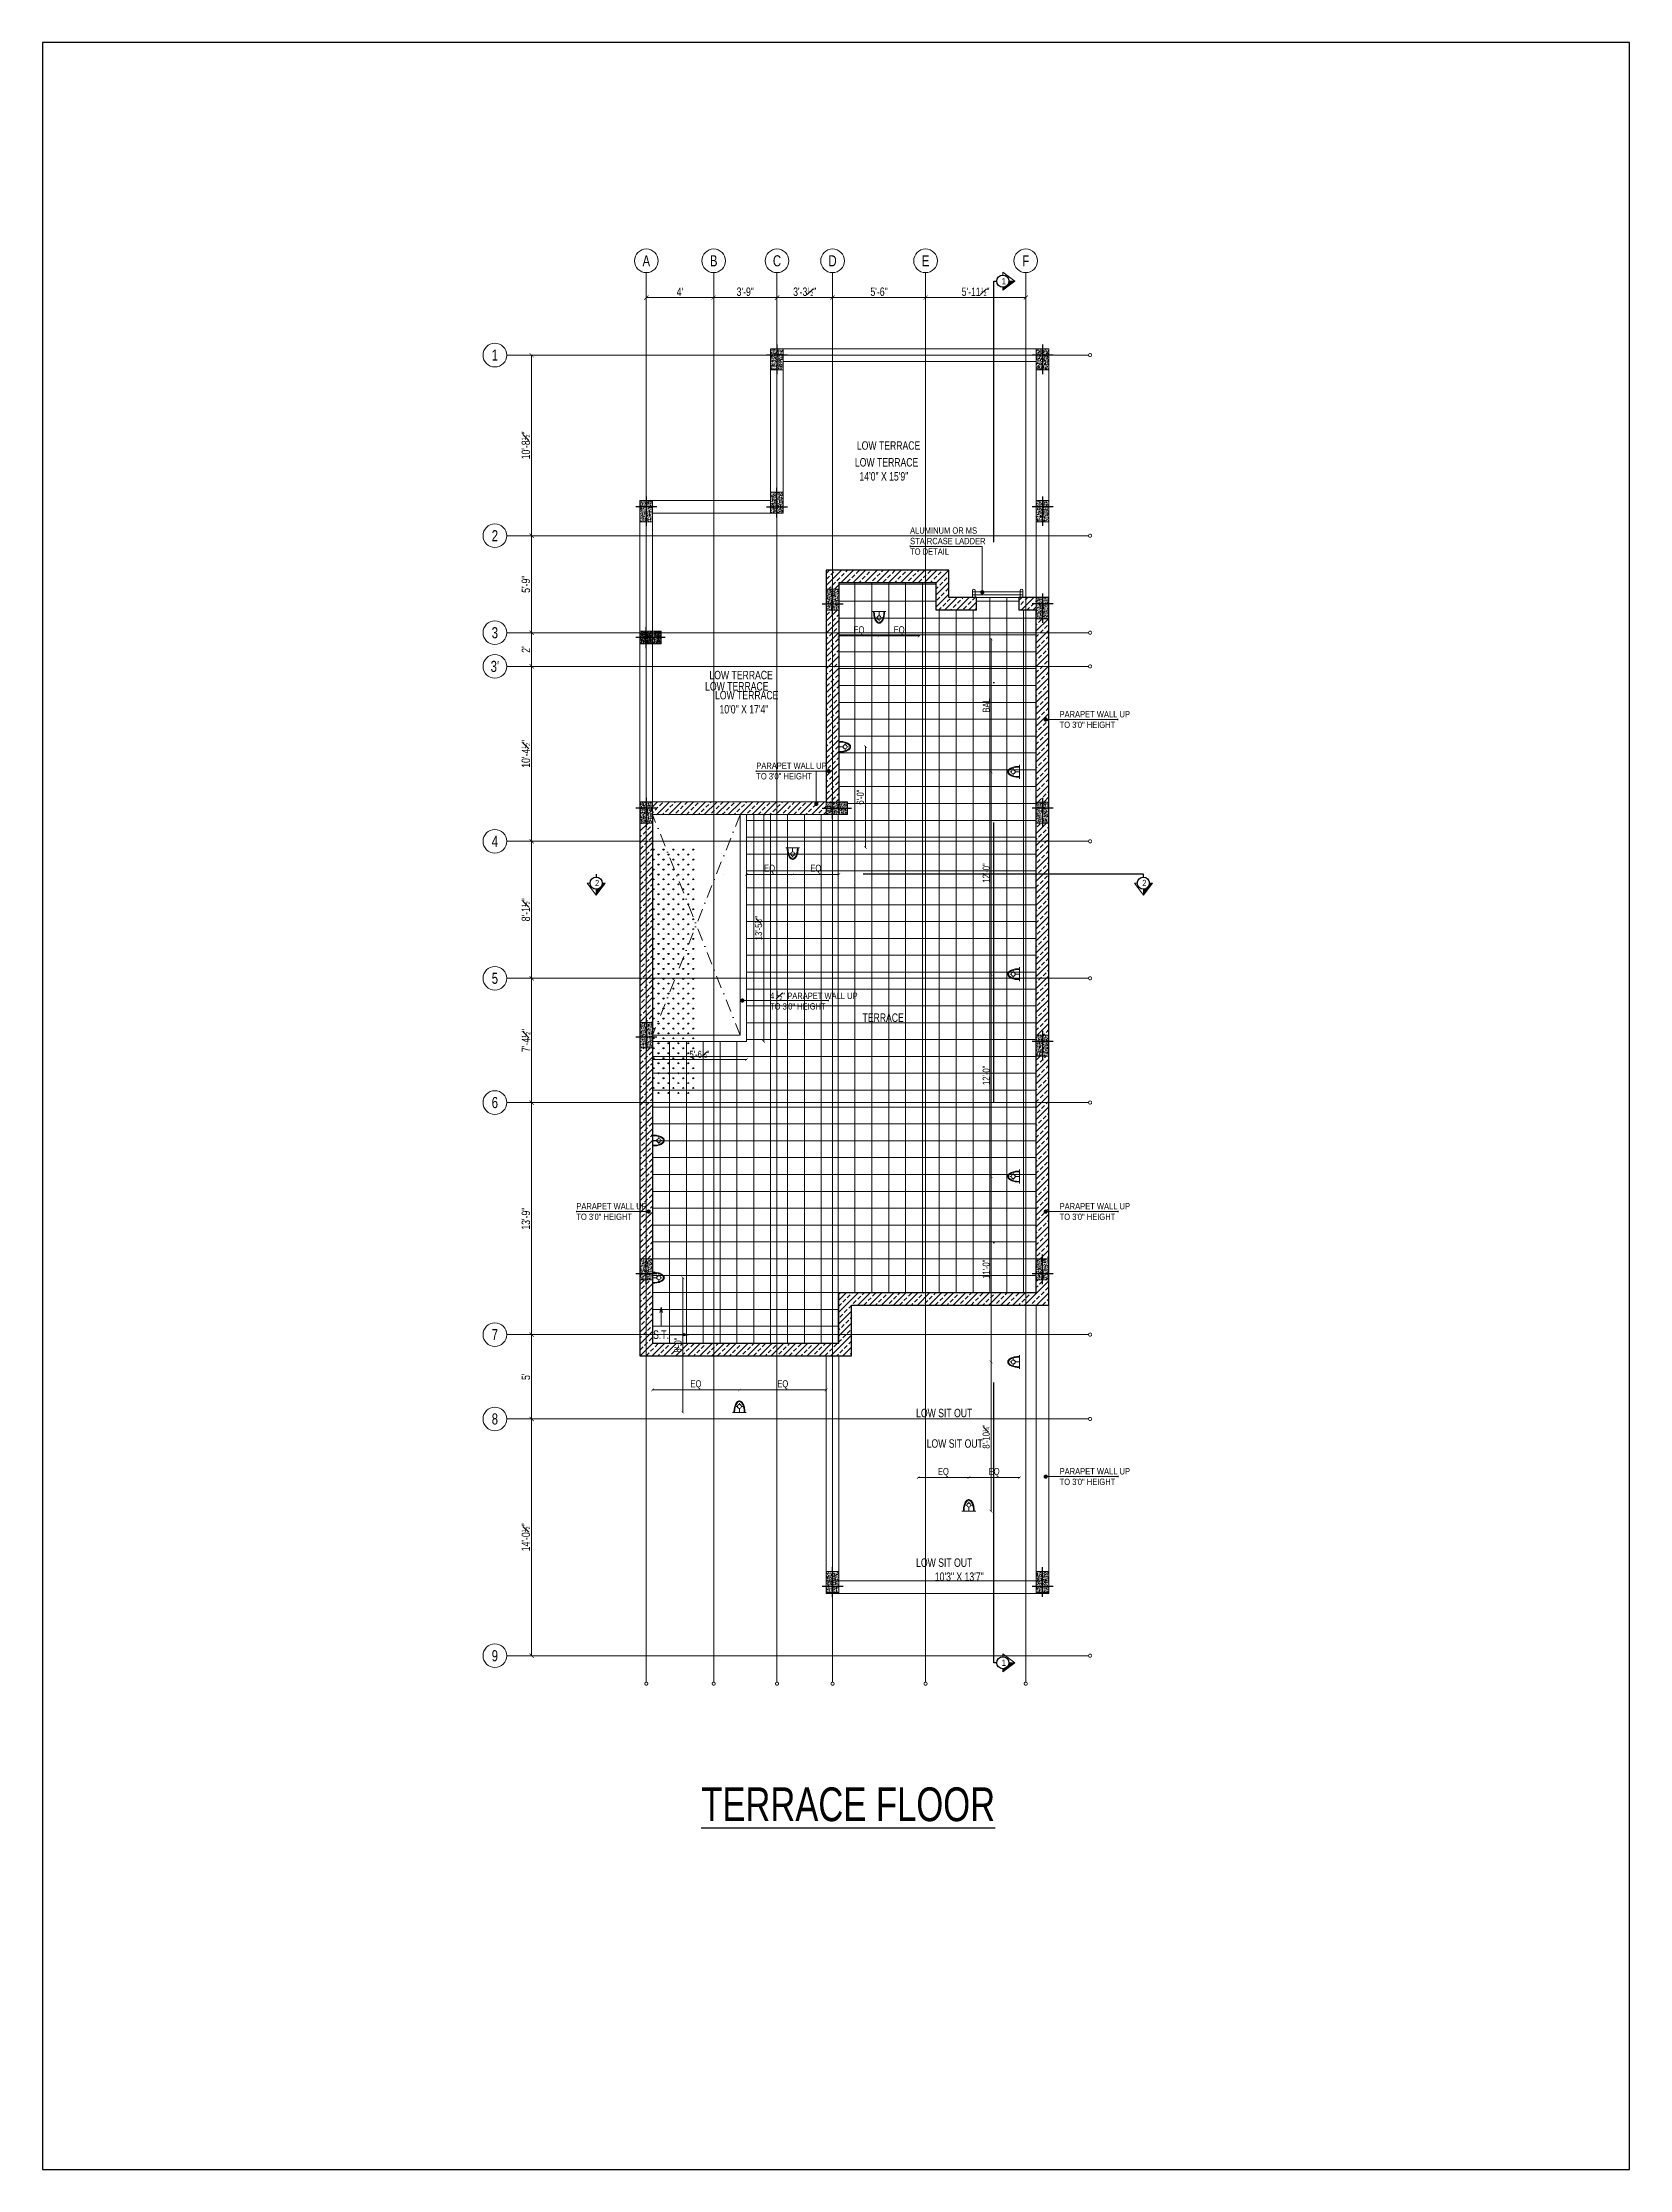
# Model space of a CAD drawing. Header units: inches. Extents: x 3365147 to 3374664, y 1380917 to 1384908.
# Drawn here: x 3371277 to 3372406, y 1380917 to 1382431 of the extents above; entities that cross this region are included whole.
import ezdxf
from ezdxf.enums import TextEntityAlignment as Align

# ---------------------------------------------------------------- set-up
doc = ezdxf.new("R2010")
doc.units = ezdxf.units.IN
doc.header["$LTSCALE"] = 18
doc.header["$MEASUREMENT"] = 0
doc.header["$PDSIZE"] = -1
for name, pattern in [('CENTER', [50.8, 31.75, -6.35, 6.35, -6.35]), ('CONTINOUS', [0]), ('DASHDOT', [1, 0.5, -0.25, 0, -0.25])]:
    doc.linetypes.add(name, pattern=pattern)
for name, color, linetype, lineweight in [('COLUMN-00 _BC', 1, 'Continuous', 20), ('COLUMN-00 CENTER LINE_BC', 5, 'Continuous', 30), ('COLUMN-00 HATCH_BC', 4, 'Continuous', 9), ('COLUMN-GRID LINE DIM__BC', 3, 'Continuous', 15), ('DETAIL-SECTION ARROW HATCH_BC', 252, 'CONTINOUS', 5), ('DETAIL-SECTION ARROW_BC', 1, 'CONTINOUS', 18), ('DETAIL-SECTION-00_BC', 2, 'DASHDOT', 25), ('DIM-03_BC', 1, 'Continuous', 9), ('ELECTRICAL-CEILING-TEXT_ROOM_BC', 2, 'Continuous', 9), ('ELECTRICAL-DIM_BC', 20, 'Continuous', 9), ('ELECTRICAL-WALL-POINTS-00_BC', 20, 'Continuous', 20), ('ELECTRICAL-WALL-POINTS-01_BC', 136, 'Continuous', 9), ('ELECTRICAL-WALL-POINTS-02_BC', 21, 'Continuous', 5), ('FABRICATION-00_BC', 154, 'Continuous', 18), ('GRID LINE-00_BC', 9, 'CENTER', 9), ('GRID LINE-TEXT BORDER_BC', 4, 'CONTINOUS', 15), ('GRID LINE-TEXT_BC', 2, 'CONTINOUS', 15), ('INTERIOR-FLOORING TILE-04_BC', 199, 'Continuous', 13), ('LANDSCAPE HATCH_BC', 96, 'Continuous', 5), ('ROOF-SLAB CUTOUT_BC', 4, 'DASHDOT', 9), ('SCHEME ROOM SIZE TEXT_BC', 2, 'Continuous', 18), ('SCHEME ROOM TEXT_BC', 2, 'Continuous', 25), ('TEXT-00_ROOM_BC', 232, 'Continuous', 25), ('TEXT-02 _BC', 3, 'CONTINOUS', 18), ('TEXT-02_ARROW_BC', 4, 'Continuous', 13), ('TILE-START POINT ARROW-01_BC', 4, 'CONTINOUS', 13), ('TILE-START POINT TEXT-01_BC', 2, 'CONTINOUS', 18), ('WALL-00_BC', 7, 'Continuous', 30), ('WALL-04_BC', 4, 'Continuous', 15), ('WALL-06_BC', 9, 'Continuous', 9), ('WALL-PARAPET HATCH_BC', 4, 'Continuous', 5)]:
    doc.layers.add(name, color=color, linetype=linetype, lineweight=lineweight)
doc.styles.add('BC-WALL_DIM', font='swisscl.ttf')
doc.styles.add('DIM_BC', font='swisscl.ttf')
doc.styles.add('WD Room text', font='swisscl.ttf')
doc.dimstyles.new('BC-WALL_DIM-02', dxfattribs={"dimtxt": 4, "dimasz": 2, "dimexe": 4.5, "dimexo": 0, "dimgap": 1, "dimtad": 1, "dimdec": 4, "dimzin": 3, "dimdsep": 46, "dimlunit": 4, "dimtxsty": 'BC-WALL_DIM', "dimblk": 'ARCHTICK', "dimcen": 0.0625, "dimdle": 0.25, "dimse1": 1, "dimse2": 1, "dimclrd": 7, "dimclre": 4, "dimclrt": 256, "dimadec": 0, "dimazin": 0, "dimtfac": 0.5, "dimtdec": 4, "dimtix": 1, "dimtofl": 0, "dimtmove": 2, "dimatfit": 2, "dimfxl": 0, "dimfrac": 1, "dimtolj": 1, "dimtzin": 1, "dimlwd": -1, "dimarcsym": 0})
doc.dimstyles.new('DIM_BC', dxfattribs={"dimtxt": 4, "dimasz": 2, "dimexe": 4.5, "dimexo": 0, "dimgap": 1, "dimtad": 1, "dimdec": 4, "dimzin": 3, "dimdsep": 46, "dimlunit": 4, "dimtxsty": 'DIM_BC', "dimblk": 'ARCHTICK', "dimcen": 0.0625, "dimdle": 0.25, "dimse1": 1, "dimse2": 1, "dimclrd": 7, "dimclre": 4, "dimclrt": 256, "dimadec": 0, "dimazin": 0, "dimtfac": 0.5, "dimtdec": 4, "dimtix": 1, "dimtofl": 0, "dimtmove": 2, "dimatfit": 2, "dimfxl": 0, "dimfrac": 1, "dimtolj": 1, "dimtzin": 1, "dimlwd": -1, "dimarcsym": 0})
doc.dimstyles.new('WALL DIM-02_BC', dxfattribs={"dimtxt": 4, "dimasz": 2, "dimexe": 4.5, "dimexo": 0, "dimgap": 1, "dimtad": 1, "dimdec": 1, "dimzin": 0, "dimdsep": 46, "dimlunit": 4, "dimtxsty": 'BC-WALL_DIM', "dimblk": 'ARCHTICK', "dimcen": 0.0625, "dimdle": 0.25, "dimse1": 1, "dimse2": 1, "dimclrd": 7, "dimclre": 4, "dimclrt": 256, "dimadec": 0, "dimazin": 0, "dimtfac": 0.5, "dimtdec": 1, "dimtix": 1, "dimtofl": 0, "dimtmove": 2, "dimatfit": 2, "dimfxl": 0, "dimfrac": 1, "dimtolj": 1, "dimtzin": 1, "dimlwd": -1, "dimarcsym": 0})
doc.dimstyles.new("Working 10'", dxfattribs={"dimscale": 0.8, "dimtxt": 10, "dimasz": 4.5, "dimexe": 2.5, "dimexo": 3, "dimgap": 1.25, "dimtad": 1, "dimdec": 3, "dimzin": 3, "dimdsep": 46, "dimlunit": 4, "dimtxsty": 'WD Room text', "dimblk": 'ARCHTICK', "dimcen": 0, "dimclrd": 256, "dimclre": 1, "dimadec": 0, "dimazin": 0, "dimtfac": 0.6, "dimtdec": 3, "dimtix": 1, "dimtmove": 2, "dimatfit": 3, "dimfxl": 0, "dimfrac": 1, "dimtolj": 1, "dimtzin": 3, "dimlwd": -1, "dimlwe": -1, "dimarcsym": 0})
pattern_1 = [(45, (17.712754, -8.431633), (-0.0057024626, 0.0057024626), [])]
pattern_2 = [(45, (12, 0), (-4.242640687, 4.242640687), []), (45, (16.2426, 0), (-4.242640687, 4.242640687), [3, -1.5])]

msp = doc.modelspace()

# ---------------------------------------------------------------- texts
at = {"layer": 'Defpoints', "insert": (3371843.00501, 1381176.74966), "char_height": 24, "attachment_point": 4, "style": 'WD Room text'}
msp.add_mtext('\\pi-97.65138;{\\LTERRACE FLOOR }', dxfattribs=at)
at = {"layer": 'ELECTRICAL-CEILING-TEXT_ROOM_BC', "insert": (3371917.42229, 1381343.85875), "char_height": 6, "attachment_point": 4, "style": 'DIM_BC'}
msp.add_mtext('\\pi-19.16383;LOW SIT OUT \\P\\pi-0.94168; ', dxfattribs=at)
at = {"layer": 'INTERIOR-FLOORING TILE-04_BC', "char_height": 6, "attachment_point": 4}
for s, insert, style in [('\\pi-21.04325;LOW TERRACE \\P\\pi-0.94168; ', (3371772.23306, 1381975.49436), 'DIM_BC'), ('\\pi-14.45937; TERRACE \\P\\pi-0.94168; ', (3371872.8718, 1381731.69798), 'DIM_BC'), ('\\pi-19.16383;LOW SIT OUT \\P\\pi-0.94168; ', (3371917.42229, 1381450.3284), 'WD Room text')]:
    msp.add_mtext(s, dxfattribs=dict(at, insert=insert, style=style))
at = {"layer": 'SCHEME ROOM SIZE TEXT_BC', "transparency": 33554687, "char_height": 6, "attachment_point": 4, "style": 'DIM_BC'}
for s, insert in [('\\P\\pi-17.83683;14\'0" X 15\'9"', (3371875.75591, 1382126.90808)), ('\\P\\pi-17.83683;10\'0" X 17\'4"', (3371776.21406, 1381961.19994)), ('\\P\\pi-17.83683;10\'3" X 13\'7"', (3371929.42229, 1381343.85875))]:
    msp.add_mtext(s, dxfattribs=dict(at, insert=insert))
at = {"layer": 'SCHEME ROOM TEXT_BC', "transparency": 33554687, "char_height": 6, "attachment_point": 4, "style": 'DIM_BC'}
for s, insert in [('\\pi-21.04325;LOW TERRACE \\P\\pi-0.94168; ', (3371875.75591, 1382126.90808)), ('\\pi-21.04325;LOW TERRACE \\P\\pi-0.94168; ', (3371776.21406, 1381961.19994)), ('\\pi-14.45937; TERRACE \\P\\pi-0.94168; ', (3371872.8718, 1381731.69798))]:
    msp.add_mtext(s, dxfattribs=dict(at, insert=insert))
at = {"layer": 'TEXT-00_ROOM_BC', "char_height": 6, "attachment_point": 4, "style": 'WD Room text'}
for s, insert in [('\\pi-21.04325;LOW TERRACE \\P\\pi-0.94168; ', (3371877.15818, 1382138.86231)), ('\\pi-21.04325;LOW TERRACE \\P\\pi-0.94168; ', (3371769.15254, 1381967.50281)), ('\\pi-19.16383;LOW SIT OUT \\P\\pi-0.94168; ', (3371924.94437, 1381428.62207))]:
    msp.add_mtext(s, dxfattribs=dict(at, insert=insert))
at = {"layer": 'TEXT-02 _BC', "char_height": 4.5, "attachment_point": 4, "style": 'DIM_BC'}
for s, insert in [('ALUMINUM OR MS \\PSTAIRCASE LADDER  \\PTO DETAIL \\P ', (3371893.97931, 1382072.13036)), ('PARAPET WALL UP \\PTO 3\'0" HEIGHT', (3372000.34774, 1381948.89441)), ('PARAPET WALL UP \\PTO 3\'0" HEIGHT', (3371784.53586, 1381912.23775)), ('\\A1;4 {\\H0.7x;\\S1#2;}" PARAPET WALL UP \\PTO 3\'0" HEIGHT', (3371794.29021, 1381748.92159)), ('PARAPET WALL UP \\PTO 3\'0" HEIGHT', (3371656.49209, 1381598.74695)), ('PARAPET WALL UP \\PTO 3\'0" HEIGHT', (3372000.3885, 1381598.74154)), ('PARAPET WALL UP \\PTO 3\'0" HEIGHT', (3372000.3885, 1381410.11552))]:
    msp.add_mtext(s, dxfattribs=dict(at, insert=insert))
at = {"layer": 'TILE-START POINT TEXT-01_BC', "insert": (3371716.75867, 1381511.11688), "char_height": 6, "attachment_point": 5, "style": 'DIM_BC'}
msp.add_mtext('S.T.', dxfattribs=at)

# ---------------------------------------------------------------- blocks, each defined once
blk = doc.blocks.new('*U633')
at = {"linetype": 'CENTER', "ltscale": 0.1}
blk.add_line((0, 0), (10.517, 0), dxfattribs=at)
at = {"linetype": 'Continuous', "const_width": 0.015}
blk.add_lwpolyline([(10.516, 0, 1), (10.573, 0, 1)], format="xyb", close=True, dxfattribs=at)
at = {"layer": 'GRID LINE-TEXT BORDER_BC'}
blk.add_circle((-0.214, 0), 0.214, dxfattribs=at)
at = {"layer": 'GRID LINE-TEXT_BC', "style": 'DIM_BC'}
blk.add_attdef('AA', text='', height=0.2, dxfattribs=at).set_placement((-0.214, 0), align=Align.MIDDLE_CENTER)
blk = doc.blocks.new('ARCHTICK')
at = {"color": 0, "const_width": 0.15}
blk.add_lwpolyline([(-0.5, -0.5), (0.5, 0.5)], dxfattribs=at)
blk = doc.blocks.new('*D1355')
at = {"layer": 'COLUMN-GRID LINE DIM__BC', "color": 7, "transparency": 16777216}
blk.add_line((3371706, 1382249.2), (3371754.5, 1382249.2), dxfattribs=at)
at = {"layer": 'Defpoints', "color": 0, "transparency": 16777216}
for p in [(3371706.3, 1382250.1), (3371754.2, 1382250.1), (3371754.2, 1382249.2)]:
    blk.add_point(p, dxfattribs=at)
at = {"layer": 'COLUMN-GRID LINE DIM__BC', "color": 7, "transparency": 16777216, "xscale": 3, "yscale": 3, "zscale": 3, "rotation": 180}
blk.add_blockref('ARCHTICK', (3371706.3, 1382249.2), dxfattribs=at)
at = {"layer": 'COLUMN-GRID LINE DIM__BC', "color": 7, "transparency": 16777216, "xscale": 3, "yscale": 3, "zscale": 3}
blk.add_blockref('ARCHTICK', (3371754.2, 1382249.2), dxfattribs=at)
at = {"layer": 'COLUMN-GRID LINE DIM__BC', "transparency": 16777216, "insert": (3371730.2, 1382253.2), "char_height": 6, "attachment_point": 5, "style": 'BC-WALL_DIM'}
blk.add_mtext("\\A1;4'", dxfattribs=at)
blk = doc.blocks.new('_ArchTick')
at = {"color": 0, "linetype": 'ByBlock', "const_width": 0.15}
blk.add_lwpolyline([(-0.5, -0.5), (0.5, 0.5)], dxfattribs=at)
blk = doc.blocks.new('*D1356')
at = {"layer": 'COLUMN-GRID LINE DIM__BC', "color": 7, "transparency": 16777216}
blk.add_line((3371754, 1382249.2), (3371799.5, 1382249.2), dxfattribs=at)
at = {"layer": 'Defpoints', "color": 0, "transparency": 16777216}
for p in [(3371799.3, 1382249.2), (3371754.2, 1382238.3), (3371799.3, 1382238.3)]:
    blk.add_point(p, dxfattribs=at)
at = {"layer": 'COLUMN-GRID LINE DIM__BC', "color": 7, "transparency": 16777216, "xscale": 3, "yscale": 3, "zscale": 3, "rotation": 180}
blk.add_blockref('ARCHTICK', (3371754.2, 1382249.2), dxfattribs=at)
at = {"layer": 'COLUMN-GRID LINE DIM__BC', "color": 7, "transparency": 16777216, "xscale": 3, "yscale": 3, "zscale": 3}
blk.add_blockref('ARCHTICK', (3371799.3, 1382249.2), dxfattribs=at)
at = {"layer": 'COLUMN-GRID LINE DIM__BC', "transparency": 16777216, "insert": (3371776.7, 1382253.3), "char_height": 6, "attachment_point": 5, "style": 'BC-WALL_DIM'}
blk.add_mtext('\\A1;3\'-9"', dxfattribs=at)
blk = doc.blocks.new('*D1357')
at = {"layer": 'COLUMN-GRID LINE DIM__BC', "color": 7, "transparency": 16777216}
blk.add_line((3371799, 1382249.2), (3371839.1, 1382249.2), dxfattribs=at)
at = {"layer": 'Defpoints', "color": 0, "transparency": 16777216}
for p in [(3371838.8, 1382249.2), (3371799.3, 1382230), (3371838.8, 1382230)]:
    blk.add_point(p, dxfattribs=at)
at = {"layer": 'COLUMN-GRID LINE DIM__BC', "color": 7, "transparency": 16777216, "xscale": 3, "yscale": 3, "zscale": 3, "rotation": 180}
blk.add_blockref('ARCHTICK', (3371799.3, 1382249.2), dxfattribs=at)
at = {"layer": 'COLUMN-GRID LINE DIM__BC', "color": 7, "transparency": 16777216, "xscale": 3, "yscale": 3, "zscale": 3}
blk.add_blockref('ARCHTICK', (3371838.8, 1382249.2), dxfattribs=at)
at = {"layer": 'COLUMN-GRID LINE DIM__BC', "transparency": 16777216, "insert": (3371819, 1382253.3), "char_height": 6, "attachment_point": 5, "style": 'BC-WALL_DIM'}
blk.add_mtext('\\A1;3\'-3{\\H0.5x;\\S1#2;}"', dxfattribs=at)
blk = doc.blocks.new('*D1358')
at = {"layer": 'COLUMN-GRID LINE DIM__BC', "color": 7, "transparency": 16777216}
blk.add_line((3371838.6, 1382249.2), (3371905.3, 1382249.2), dxfattribs=at)
at = {"layer": 'Defpoints', "color": 0, "transparency": 16777216}
for p in [(3371905, 1382249.2), (3371838.8, 1382230), (3371905, 1382230)]:
    blk.add_point(p, dxfattribs=at)
at = {"layer": 'COLUMN-GRID LINE DIM__BC', "color": 7, "transparency": 16777216, "xscale": 3, "yscale": 3, "zscale": 3, "rotation": 180}
blk.add_blockref('ARCHTICK', (3371838.8, 1382249.2), dxfattribs=at)
at = {"layer": 'COLUMN-GRID LINE DIM__BC', "color": 7, "transparency": 16777216, "xscale": 3, "yscale": 3, "zscale": 3}
blk.add_blockref('ARCHTICK', (3371905, 1382249.2), dxfattribs=at)
at = {"layer": 'COLUMN-GRID LINE DIM__BC', "transparency": 16777216, "insert": (3371871.9, 1382253.3), "char_height": 6, "attachment_point": 5, "style": 'BC-WALL_DIM'}
blk.add_mtext('\\A1;5\'-6"', dxfattribs=at)
blk = doc.blocks.new('*D1359')
at = {"layer": 'COLUMN-GRID LINE DIM__BC', "color": 7, "transparency": 16777216}
blk.add_line((3371904.8, 1382249.2), (3371976.5, 1382249.2), dxfattribs=at)
at = {"layer": 'Defpoints', "color": 0, "transparency": 16777216}
for p in [(3371976.3, 1382249.2), (3371905, 1382230), (3371976.3, 1382230)]:
    blk.add_point(p, dxfattribs=at)
at = {"layer": 'COLUMN-GRID LINE DIM__BC', "color": 7, "transparency": 16777216, "xscale": 3, "yscale": 3, "zscale": 3, "rotation": 180}
blk.add_blockref('ARCHTICK', (3371905, 1382249.2), dxfattribs=at)
at = {"layer": 'COLUMN-GRID LINE DIM__BC', "color": 7, "transparency": 16777216, "xscale": 3, "yscale": 3, "zscale": 3}
blk.add_blockref('ARCHTICK', (3371976.3, 1382249.2), dxfattribs=at)
at = {"layer": 'COLUMN-GRID LINE DIM__BC', "transparency": 16777216, "insert": (3371940.6, 1382253.3), "char_height": 6, "attachment_point": 5, "style": 'BC-WALL_DIM'}
blk.add_mtext('\\A1;5\'-11{\\H0.5x;\\S1#2;}"', dxfattribs=at)
blk = doc.blocks.new('*D1360')
at = {"layer": 'COLUMN-GRID LINE DIM__BC', "color": 7, "transparency": 16777216}
blk.add_line((3371624.7, 1382208.5), (3371624.7, 1382079.5), dxfattribs=at)
at = {"layer": 'Defpoints', "color": 0, "transparency": 16777216}
for p in [(3371644.3, 1382208.2), (3371624.7, 1382079.7), (3371644.3, 1382079.7)]:
    blk.add_point(p, dxfattribs=at)
at = {"layer": 'COLUMN-GRID LINE DIM__BC', "color": 7, "transparency": 16777216, "xscale": 3, "yscale": 3, "zscale": 3}
for p, rotation in [((3371624.7, 1382208.2), 90), ((3371624.7, 1382079.7), 270)]:
    blk.add_blockref('ARCHTICK', p, dxfattribs=dict(at, rotation=rotation))
at = {"layer": 'COLUMN-GRID LINE DIM__BC', "transparency": 16777216, "insert": (3371620.6, 1382144), "char_height": 6, "attachment_point": 5, "rotation": 90, "style": 'BC-WALL_DIM'}
blk.add_mtext('\\A1;10\'-8{\\H0.5x;\\S1#2;}"', dxfattribs=at)
blk = doc.blocks.new('*D1361')
at = {"layer": 'COLUMN-GRID LINE DIM__BC', "color": 7, "transparency": 16777216}
blk.add_line((3371624.7, 1382080), (3371624.7, 1382010.5), dxfattribs=at)
at = {"layer": 'Defpoints', "color": 0, "transparency": 16777216}
for p in [(3371644.3, 1382079.7), (3371624.7, 1382010.7), (3371644.3, 1382010.7)]:
    blk.add_point(p, dxfattribs=at)
at = {"layer": 'COLUMN-GRID LINE DIM__BC', "color": 7, "transparency": 16777216, "xscale": 3, "yscale": 3, "zscale": 3}
for p, rotation in [((3371624.7, 1382079.7), 90), ((3371624.7, 1382010.7), 270)]:
    blk.add_blockref('ARCHTICK', p, dxfattribs=dict(at, rotation=rotation))
at = {"layer": 'COLUMN-GRID LINE DIM__BC', "transparency": 16777216, "insert": (3371620.6, 1382045.2), "char_height": 6, "attachment_point": 5, "rotation": 90, "style": 'BC-WALL_DIM'}
blk.add_mtext('\\A1;5\'-9"', dxfattribs=at)
blk = doc.blocks.new('*D1362')
at = {"layer": 'COLUMN-GRID LINE DIM__BC', "color": 7, "transparency": 16777216}
blk.add_line((3371624.7, 1381987), (3371624.7, 1381862), dxfattribs=at)
at = {"layer": 'Defpoints', "color": 0, "transparency": 16777216}
for p in [(3371644.3, 1381986.7), (3371624.7, 1381862.2), (3371644.3, 1381862.2)]:
    blk.add_point(p, dxfattribs=at)
at = {"layer": 'COLUMN-GRID LINE DIM__BC', "color": 7, "transparency": 16777216, "xscale": 3, "yscale": 3, "zscale": 3}
for p, rotation in [((3371624.7, 1381986.7), 90), ((3371624.7, 1381862.2), 270)]:
    blk.add_blockref('ARCHTICK', p, dxfattribs=dict(at, rotation=rotation))
at = {"layer": 'COLUMN-GRID LINE DIM__BC', "transparency": 16777216, "insert": (3371620.6, 1381924.5), "char_height": 6, "attachment_point": 5, "rotation": 90, "style": 'BC-WALL_DIM'}
blk.add_mtext('\\A1;10\'-4{\\H0.5x;\\S1#2;}"', dxfattribs=at)
blk = doc.blocks.new('*D1363')
at = {"layer": 'COLUMN-GRID LINE DIM__BC', "color": 7, "transparency": 16777216}
blk.add_line((3371624.7, 1381862.5), (3371624.7, 1381764.5), dxfattribs=at)
at = {"layer": 'Defpoints', "color": 0, "transparency": 16777216}
for p in [(3371644.3, 1381862.2), (3371624.7, 1381764.7), (3371644.3, 1381764.7)]:
    blk.add_point(p, dxfattribs=at)
at = {"layer": 'COLUMN-GRID LINE DIM__BC', "color": 7, "transparency": 16777216, "xscale": 3, "yscale": 3, "zscale": 3}
for p, rotation in [((3371624.7, 1381862.2), 90), ((3371624.7, 1381764.7), 270)]:
    blk.add_blockref('ARCHTICK', p, dxfattribs=dict(at, rotation=rotation))
at = {"layer": 'COLUMN-GRID LINE DIM__BC', "transparency": 16777216, "insert": (3371620.6, 1381813.5), "char_height": 6, "attachment_point": 5, "rotation": 90, "style": 'BC-WALL_DIM'}
blk.add_mtext('\\A1;8\'-1{\\H0.5x;\\S1#2;}"', dxfattribs=at)
blk = doc.blocks.new('*D1364')
at = {"layer": 'COLUMN-GRID LINE DIM__BC', "color": 7, "transparency": 16777216}
blk.add_line((3371624.7, 1381765), (3371624.7, 1381676.1), dxfattribs=at)
at = {"layer": 'Defpoints', "color": 0, "transparency": 16777216}
for p in [(3371654.9, 1381764.7), (3371624.7, 1381676.3), (3371654.9, 1381676.3)]:
    blk.add_point(p, dxfattribs=at)
at = {"layer": 'COLUMN-GRID LINE DIM__BC', "color": 7, "transparency": 16777216, "xscale": 3, "yscale": 3, "zscale": 3}
for p, rotation in [((3371624.7, 1381764.7), 90), ((3371624.7, 1381676.3), 270)]:
    blk.add_blockref('ARCHTICK', p, dxfattribs=dict(at, rotation=rotation))
at = {"layer": 'COLUMN-GRID LINE DIM__BC', "transparency": 16777216, "insert": (3371620.7, 1381720.5), "char_height": 6, "attachment_point": 5, "rotation": 90, "style": 'BC-WALL_DIM'}
blk.add_mtext('\\A1;7\'-4{\\H0.5x;\\S1#2;}"', dxfattribs=at)
blk = doc.blocks.new('*D1365')
at = {"layer": 'COLUMN-GRID LINE DIM__BC', "color": 7, "transparency": 16777216}
blk.add_line((3371624.7, 1381676.6), (3371624.7, 1381510.9), dxfattribs=at)
at = {"layer": 'Defpoints', "color": 0, "transparency": 16777216}
for p in [(3371654.9, 1381676.3), (3371624.7, 1381511.2), (3371654.9, 1381511.2)]:
    blk.add_point(p, dxfattribs=at)
at = {"layer": 'COLUMN-GRID LINE DIM__BC', "color": 7, "transparency": 16777216, "xscale": 3, "yscale": 3, "zscale": 3}
for p, rotation in [((3371624.7, 1381676.3), 90), ((3371624.7, 1381511.2), 270)]:
    blk.add_blockref('ARCHTICK', p, dxfattribs=dict(at, rotation=rotation))
at = {"layer": 'COLUMN-GRID LINE DIM__BC', "transparency": 16777216, "insert": (3371620.6, 1381593.7), "char_height": 6, "attachment_point": 5, "rotation": 90, "style": 'BC-WALL_DIM'}
blk.add_mtext('\\A1;13\'-9"', dxfattribs=at)
blk = doc.blocks.new('*D1366')
at = {"layer": 'COLUMN-GRID LINE DIM__BC', "color": 7, "transparency": 16777216}
blk.add_line((3371624.7, 1381511.4), (3371624.7, 1381450.9), dxfattribs=at)
at = {"layer": 'Defpoints', "color": 0, "transparency": 16777216}
for p in [(3371654.9, 1381511.2), (3371624.7, 1381451.1), (3371654.9, 1381451.1)]:
    blk.add_point(p, dxfattribs=at)
at = {"layer": 'COLUMN-GRID LINE DIM__BC', "color": 7, "transparency": 16777216, "xscale": 3, "yscale": 3, "zscale": 3}
for p, rotation in [((3371624.7, 1381511.2), 90), ((3371624.7, 1381451.1), 270)]:
    blk.add_blockref('ARCHTICK', p, dxfattribs=dict(at, rotation=rotation))
at = {"layer": 'COLUMN-GRID LINE DIM__BC', "transparency": 16777216, "insert": (3371620.6, 1381481.2), "char_height": 6, "attachment_point": 5, "rotation": 90, "style": 'BC-WALL_DIM'}
blk.add_mtext("\\A1;5'", dxfattribs=at)
blk = doc.blocks.new('*D1367')
at = {"layer": 'COLUMN-GRID LINE DIM__BC', "color": 7, "transparency": 16777216}
blk.add_line((3371624.7, 1381451.4), (3371624.7, 1381282.4), dxfattribs=at)
at = {"layer": 'Defpoints', "color": 0, "transparency": 16777216}
for p in [(3371657.7, 1381451.1), (3371624.7, 1381282.7), (3371657.7, 1381282.7)]:
    blk.add_point(p, dxfattribs=at)
at = {"layer": 'COLUMN-GRID LINE DIM__BC', "color": 7, "transparency": 16777216, "xscale": 3, "yscale": 3, "zscale": 3}
for p, rotation in [((3371624.7, 1381451.1), 90), ((3371624.7, 1381282.7), 270)]:
    blk.add_blockref('ARCHTICK', p, dxfattribs=dict(at, rotation=rotation))
at = {"layer": 'COLUMN-GRID LINE DIM__BC', "transparency": 16777216, "insert": (3371620.6, 1381366.9), "char_height": 6, "attachment_point": 5, "rotation": 90, "style": 'BC-WALL_DIM'}
blk.add_mtext('\\A1;14\'-0{\\H0.5x;\\S1#2;}"', dxfattribs=at)
blk = doc.blocks.new('*U471')
at = {"linetype": 'CENTER', "ltscale": 0.1}
blk.add_line((0, 0), (10.517, 0), dxfattribs=at)
at = {"linetype": 'Continuous', "const_width": 0.015}
blk.add_lwpolyline([(10.516, 0, 1), (10.573, 0, 1)], format="xyb", close=True, dxfattribs=at)
at = {"layer": 'GRID LINE-TEXT BORDER_BC'}
blk.add_circle((-0.214, 0), 0.214, dxfattribs=at)
at = {"layer": 'GRID LINE-TEXT_BC', "style": 'DIM_BC'}
blk.add_attdef('AA', text='', height=0.2, dxfattribs=at).set_placement((-0.214, 0), align=Align.MIDDLE_CENTER)
blk = doc.blocks.new('*U466')
at = {"linetype": 'CENTER', "ltscale": 0.1}
blk.add_line((0, 0), (10.517, 0), dxfattribs=at)
at = {"linetype": 'Continuous', "const_width": 0.015}
blk.add_lwpolyline([(10.516, 0, 1), (10.573, 0, 1)], format="xyb", close=True, dxfattribs=at)
at = {"layer": 'GRID LINE-TEXT BORDER_BC'}
blk.add_circle((-0.214, 0), 0.214, dxfattribs=at)
at = {"layer": 'GRID LINE-TEXT_BC', "style": 'DIM_BC'}
blk.add_attdef('AA', text='', height=0.2, dxfattribs=at).set_placement((-0.214, 0), align=Align.MIDDLE_CENTER)
blk = doc.blocks.new('*U461')
at = {"linetype": 'CENTER', "ltscale": 0.1}
blk.add_line((0, 0), (10.517, 0), dxfattribs=at)
at = {"linetype": 'Continuous', "const_width": 0.015}
blk.add_lwpolyline([(10.516, 0, 1), (10.573, 0, 1)], format="xyb", close=True, dxfattribs=at)
at = {"layer": 'GRID LINE-TEXT BORDER_BC'}
blk.add_circle((-0.214, 0), 0.214, dxfattribs=at)
at = {"layer": 'GRID LINE-TEXT_BC', "style": 'DIM_BC'}
blk.add_attdef('AA', text='', height=0.2, dxfattribs=at).set_placement((-0.214, 0), align=Align.MIDDLE_CENTER)
blk = doc.blocks.new('*U456')
at = {"linetype": 'CENTER', "ltscale": 0.1}
blk.add_line((0, 0), (10.517, 0), dxfattribs=at)
at = {"linetype": 'Continuous', "const_width": 0.015}
blk.add_lwpolyline([(10.516, 0, 1), (10.573, 0, 1)], format="xyb", close=True, dxfattribs=at)
at = {"layer": 'GRID LINE-TEXT BORDER_BC'}
blk.add_circle((-0.214, 0), 0.214, dxfattribs=at)
at = {"layer": 'GRID LINE-TEXT_BC', "style": 'DIM_BC'}
blk.add_attdef('AA', text='', height=0.2, dxfattribs=at).set_placement((-0.214, 0), align=Align.MIDDLE_CENTER)
blk = doc.blocks.new('*U451')
at = {"linetype": 'CENTER', "ltscale": 0.1}
blk.add_line((0, 0), (10.517, 0), dxfattribs=at)
at = {"linetype": 'Continuous', "const_width": 0.015}
blk.add_lwpolyline([(10.516, 0, 1), (10.573, 0, 1)], format="xyb", close=True, dxfattribs=at)
at = {"layer": 'GRID LINE-TEXT BORDER_BC'}
blk.add_circle((-0.214, 0), 0.214, dxfattribs=at)
at = {"layer": 'GRID LINE-TEXT_BC', "style": 'DIM_BC'}
blk.add_attdef('AA', text='', height=0.2, dxfattribs=at).set_placement((-0.214, 0), align=Align.MIDDLE_CENTER)
blk = doc.blocks.new('*U446')
at = {"linetype": 'CENTER', "ltscale": 0.1}
blk.add_line((0, 0), (10.517, 0), dxfattribs=at)
at = {"linetype": 'Continuous', "const_width": 0.015}
blk.add_lwpolyline([(10.516, 0, 1), (10.573, 0, 1)], format="xyb", close=True, dxfattribs=at)
at = {"layer": 'GRID LINE-TEXT BORDER_BC'}
blk.add_circle((-0.214, 0), 0.214, dxfattribs=at)
at = {"layer": 'GRID LINE-TEXT_BC', "style": 'DIM_BC'}
blk.add_attdef('AA', text='', height=0.2, dxfattribs=at).set_placement((-0.214, 0), align=Align.MIDDLE_CENTER)
blk = doc.blocks.new('*U441')
at = {"linetype": 'CENTER', "ltscale": 0.1}
blk.add_line((0, 0), (10.517, 0), dxfattribs=at)
at = {"linetype": 'Continuous', "const_width": 0.015}
blk.add_lwpolyline([(10.516, 0, 1), (10.573, 0, 1)], format="xyb", close=True, dxfattribs=at)
at = {"layer": 'GRID LINE-TEXT BORDER_BC'}
blk.add_circle((-0.214, 0), 0.214, dxfattribs=at)
at = {"layer": 'GRID LINE-TEXT_BC', "style": 'DIM_BC'}
blk.add_attdef('AA', text='', height=0.2, dxfattribs=at).set_placement((-0.214, 0), align=Align.MIDDLE_CENTER)
blk = doc.blocks.new('*U436')
at = {"linetype": 'CENTER', "ltscale": 0.1}
blk.add_line((0, 0), (25.478, 0), dxfattribs=at)
at = {"linetype": 'Continuous', "const_width": 0.015}
blk.add_lwpolyline([(25.478, 0, 1), (25.534, 0, 1)], format="xyb", close=True, dxfattribs=at)
at = {"layer": 'GRID LINE-TEXT BORDER_BC'}
blk.add_circle((-0.214, 0), 0.214, dxfattribs=at)
at = {"layer": 'GRID LINE-TEXT_BC', "style": 'DIM_BC'}
blk.add_attdef('AA', text='', height=0.2, rotation=90, dxfattribs=at).set_placement((-0.214, 0), align=Align.MIDDLE_CENTER)
blk = doc.blocks.new('*U623')
at = {"linetype": 'CENTER', "ltscale": 0.1}
blk.add_line((0, 0), (25.478, 0), dxfattribs=at)
at = {"linetype": 'Continuous', "const_width": 0.015}
blk.add_lwpolyline([(25.478, 0, 1), (25.534, 0, 1)], format="xyb", close=True, dxfattribs=at)
at = {"layer": 'GRID LINE-TEXT BORDER_BC'}
blk.add_circle((-0.214, 0), 0.214, dxfattribs=at)
at = {"layer": 'GRID LINE-TEXT_BC', "style": 'DIM_BC'}
blk.add_attdef('AA', text='', height=0.2, rotation=90, dxfattribs=at).set_placement((-0.214, 0), align=Align.MIDDLE_CENTER)
blk = doc.blocks.new('*U618')
at = {"linetype": 'CENTER', "ltscale": 0.1}
blk.add_line((0, 0), (25.478, 0), dxfattribs=at)
at = {"linetype": 'Continuous', "const_width": 0.015}
blk.add_lwpolyline([(25.478, 0, 1), (25.534, 0, 1)], format="xyb", close=True, dxfattribs=at)
at = {"layer": 'GRID LINE-TEXT BORDER_BC'}
blk.add_circle((-0.214, 0), 0.214, dxfattribs=at)
at = {"layer": 'GRID LINE-TEXT_BC', "style": 'DIM_BC'}
blk.add_attdef('AA', text='', height=0.2, rotation=90, dxfattribs=at).set_placement((-0.214, 0), align=Align.MIDDLE_CENTER)
blk = doc.blocks.new('*U613')
at = {"linetype": 'CENTER', "ltscale": 0.1}
blk.add_line((0, 0), (25.478, 0), dxfattribs=at)
at = {"linetype": 'Continuous', "const_width": 0.015}
blk.add_lwpolyline([(25.478, 0, 1), (25.534, 0, 1)], format="xyb", close=True, dxfattribs=at)
at = {"layer": 'GRID LINE-TEXT BORDER_BC'}
blk.add_circle((-0.214, 0), 0.214, dxfattribs=at)
at = {"layer": 'GRID LINE-TEXT_BC', "style": 'DIM_BC'}
blk.add_attdef('AA', text='', height=0.2, rotation=90, dxfattribs=at).set_placement((-0.214, 0), align=Align.MIDDLE_CENTER)
blk = doc.blocks.new('*U608')
at = {"linetype": 'CENTER', "ltscale": 0.1}
blk.add_line((0, 0), (25.478, 0), dxfattribs=at)
at = {"linetype": 'Continuous', "const_width": 0.015}
blk.add_lwpolyline([(25.478, 0, 1), (25.534, 0, 1)], format="xyb", close=True, dxfattribs=at)
at = {"layer": 'GRID LINE-TEXT BORDER_BC'}
blk.add_circle((-0.214, 0), 0.214, dxfattribs=at)
at = {"layer": 'GRID LINE-TEXT_BC', "style": 'DIM_BC'}
blk.add_attdef('AA', text='', height=0.2, rotation=90, dxfattribs=at).set_placement((-0.214, 0), align=Align.MIDDLE_CENTER)
blk = doc.blocks.new('*U603')
at = {"linetype": 'CENTER', "ltscale": 0.1}
blk.add_line((0, 0), (25.478, 0), dxfattribs=at)
at = {"linetype": 'Continuous', "const_width": 0.015}
blk.add_lwpolyline([(25.478, 0, 1), (25.534, 0, 1)], format="xyb", close=True, dxfattribs=at)
at = {"layer": 'GRID LINE-TEXT BORDER_BC'}
blk.add_circle((-0.214, 0), 0.214, dxfattribs=at)
at = {"layer": 'GRID LINE-TEXT_BC', "style": 'DIM_BC'}
blk.add_attdef('AA', text='', height=0.2, rotation=90, dxfattribs=at).set_placement((-0.214, 0), align=Align.MIDDLE_CENTER)
blk = doc.blocks.new('*U431')
at = {"linetype": 'CENTER', "ltscale": 0.1}
blk.add_line((0, 0), (10.517, 0), dxfattribs=at)
at = {"linetype": 'Continuous', "const_width": 0.015}
blk.add_lwpolyline([(10.516, 0, 1), (10.573, 0, 1)], format="xyb", close=True, dxfattribs=at)
at = {"layer": 'GRID LINE-TEXT BORDER_BC'}
blk.add_circle((-0.214, 0), 0.214, dxfattribs=at)
at = {"layer": 'GRID LINE-TEXT_BC', "style": 'DIM_BC'}
blk.add_attdef('AA', text='', height=0.2, dxfattribs=at).set_placement((-0.214, 0), align=Align.MIDDLE_CENTER)
blk = doc.blocks.new('*U628')
at = {"linetype": 'CENTER', "ltscale": 0.1}
blk.add_line((0, 0), (10.517, 0), dxfattribs=at)
at = {"linetype": 'Continuous', "const_width": 0.015}
blk.add_lwpolyline([(10.516, 0, 1), (10.573, 0, 1)], format="xyb", close=True, dxfattribs=at)
at = {"layer": 'GRID LINE-TEXT BORDER_BC'}
blk.add_circle((-0.214, 0), 0.214, dxfattribs=at)
at = {"layer": 'GRID LINE-TEXT_BC', "style": 'DIM_BC'}
blk.add_attdef('AA', text='', height=0.2, dxfattribs=at).set_placement((-0.214, 0), align=Align.MIDDLE_CENTER)
blk = doc.blocks.new('*D1368')
at = {"layer": 'COLUMN-GRID LINE DIM__BC', "color": 7, "transparency": 16777216}
blk.add_line((3371624.7, 1382011), (3371624.7, 1381986.5), dxfattribs=at)
at = {"layer": 'Defpoints', "color": 0, "transparency": 16777216}
for p in [(3371655.8, 1382010.7), (3371624.7, 1381986.7), (3371655.8, 1381986.7)]:
    blk.add_point(p, dxfattribs=at)
at = {"layer": 'COLUMN-GRID LINE DIM__BC', "color": 7, "transparency": 16777216, "xscale": 3, "yscale": 3, "zscale": 3}
for p, rotation in [((3371624.7, 1382010.7), 90), ((3371624.7, 1381986.7), 270)]:
    blk.add_blockref('ARCHTICK', p, dxfattribs=dict(at, rotation=rotation))
at = {"layer": 'COLUMN-GRID LINE DIM__BC', "transparency": 16777216, "insert": (3371620.6, 1381998.7), "char_height": 6, "attachment_point": 5, "rotation": 90, "style": 'BC-WALL_DIM'}
blk.add_mtext("\\A1;2'", dxfattribs=at)
blk = doc.blocks.new('EW-COMPOUND WALL LIGHT_BC')
blk.add_line((0, 0), (0, 3))
at = {"ltscale": 20}
blk.add_line((4.9, 0), (-4.9, 0), dxfattribs=at)
blk.add_circle((0, 4.4), 1.4)
blk.add_open_spline([(3.9, 0), (3.9, 0.6), (3.9, 1.3), (3.7, 3.1), (3.5, 4.2), (2.8, 6.1), (2.3, 6.9), (1.5, 7.7), (1.2, 8), (0.6, 8.3), (0.2, 8.4), (-0.5, 8.3), (-0.9, 8.2), (-1.5, 7.8), (-1.8, 7.5), (-2.3, 6.8), (-2.5, 6.4), (-3.2, 5.2), (-3.5, 4.1), (-3.8, 2), (-3.9, 1), (-3.9, 0)], degree=3, knots=[1.570796, 1.570796, 1.570796, 1.570796, 1.80848, 1.80848, 2.255914, 2.255914, 2.703349, 2.703349, 2.938984, 2.938984, 3.174619, 3.174619, 3.410253, 3.410253, 3.645888, 3.645888, 3.881523, 3.881523, 4.331381, 4.331381, 4.712389, 4.712389, 4.712389, 4.712389])
at = {"layer": 'ELECTRICAL-WALL-POINTS-01_BC'}
for p, q in [((-2.4, 4.4), (-1.4, 4.4)), ((0, 6.8), (0, 5.8)), ((2.4, 4.4), (1.4, 4.4))]:
    blk.add_line(p, q, dxfattribs=at)
at = {"layer": 'ELECTRICAL-WALL-POINTS-02_BC'}
blk.add_ellipse((0, 0), major_axis=(0, -7.84), ratio=0.435723, start_param=1.570796, end_param=4.712389, dxfattribs=at)
blk = doc.blocks.new('*D1423')
at = {"layer": 'Defpoints', "color": 0, "transparency": 16777216}
for p in [(3371772.5, 1381471.8), (3371710.8, 1381455.7), (3371772.5, 1381455.7)]:
    blk.add_point(p, dxfattribs=at)
at = {"layer": 'ELECTRICAL-DIM_BC', "color": 7, "transparency": 16777216}
blk.add_line((3371710.5, 1381471.8), (3371772.8, 1381471.8), dxfattribs=at)
at = {"layer": 'ELECTRICAL-DIM_BC', "color": 7, "transparency": 16777216, "xscale": 2, "yscale": 2, "zscale": 2, "rotation": 180}
blk.add_blockref('ARCHTICK', (3371710.8, 1381471.8), dxfattribs=at)
at = {"layer": 'ELECTRICAL-DIM_BC', "color": 7, "transparency": 16777216, "xscale": 2, "yscale": 2, "zscale": 2}
blk.add_blockref('ARCHTICK', (3371772.5, 1381471.8), dxfattribs=at)
at = {"layer": 'ELECTRICAL-DIM_BC', "transparency": 16777216, "insert": (3371741.6, 1381475.5), "char_height": 5, "attachment_point": 5, "style": 'BC-WALL_DIM'}
blk.add_mtext('\\A1;EQ', dxfattribs=at)
blk = doc.blocks.new('*D1424')
at = {"layer": 'Defpoints', "color": 0, "transparency": 16777216}
for p in [(3371772.5, 1381471.8), (3371772.5, 1381455.7), (3371834.3, 1381455.7)]:
    blk.add_point(p, dxfattribs=at)
at = {"layer": 'ELECTRICAL-DIM_BC', "color": 7, "transparency": 16777216}
blk.add_line((3371834.6, 1381471.8), (3371772.3, 1381471.8), dxfattribs=at)
at = {"layer": 'ELECTRICAL-DIM_BC', "color": 7, "transparency": 16777216, "xscale": 2, "yscale": 2, "zscale": 2, "rotation": 180}
blk.add_blockref('ARCHTICK', (3371772.5, 1381471.8), dxfattribs=at)
at = {"layer": 'ELECTRICAL-DIM_BC', "color": 7, "transparency": 16777216, "xscale": 2, "yscale": 2, "zscale": 2}
blk.add_blockref('ARCHTICK', (3371834.3, 1381471.8), dxfattribs=at)
at = {"layer": 'ELECTRICAL-DIM_BC', "transparency": 16777216, "insert": (3371803.4, 1381475.5), "char_height": 5, "attachment_point": 5, "style": 'BC-WALL_DIM'}
blk.add_mtext('\\A1;EQ', dxfattribs=at)
blk = doc.blocks.new('*D1425')
at = {"layer": 'Defpoints', "color": 0, "transparency": 16777216}
for p in [(3371710.8, 1381551.7), (3371732.3, 1381551.7), (3371710.8, 1381455.7)]:
    blk.add_point(p, dxfattribs=at)
at = {"layer": 'ELECTRICAL-DIM_BC', "color": 7, "transparency": 16777216}
blk.add_line((3371732.3, 1381455.4), (3371732.3, 1381551.9), dxfattribs=at)
at = {"layer": 'ELECTRICAL-DIM_BC', "color": 7, "transparency": 16777216, "xscale": 2, "yscale": 2, "zscale": 2}
for p, rotation in [((3371732.3, 1381551.7), 90), ((3371732.3, 1381455.7), 270)]:
    blk.add_blockref('ARCHTICK', p, dxfattribs=dict(at, rotation=rotation))
at = {"layer": 'ELECTRICAL-DIM_BC', "transparency": 16777216, "insert": (3371728.8, 1381503.7), "char_height": 5, "attachment_point": 5, "rotation": 90, "style": 'BC-WALL_DIM'}
blk.add_mtext('\\A1;8\'-0"', dxfattribs=at)
blk = doc.blocks.new('*D1426')
at = {"layer": 'Defpoints', "color": 0, "transparency": 16777216}
for p in [(3371971.8, 1381409.4), (3371935.8, 1381385.4), (3371971.8, 1381385.4)]:
    blk.add_point(p, dxfattribs=at)
at = {"layer": 'ELECTRICAL-DIM_BC', "color": 7, "transparency": 16777216}
blk.add_line((3371935.5, 1381409.4), (3371972, 1381409.4), dxfattribs=at)
at = {"layer": 'ELECTRICAL-DIM_BC', "color": 7, "transparency": 16777216, "xscale": 2, "yscale": 2, "zscale": 2, "rotation": 180}
blk.add_blockref('ARCHTICK', (3371935.8, 1381409.4), dxfattribs=at)
at = {"layer": 'ELECTRICAL-DIM_BC', "color": 7, "transparency": 16777216, "xscale": 2, "yscale": 2, "zscale": 2}
blk.add_blockref('ARCHTICK', (3371971.8, 1381409.4), dxfattribs=at)
at = {"layer": 'ELECTRICAL-DIM_BC', "transparency": 16777216, "insert": (3371953.8, 1381413.1), "char_height": 5, "attachment_point": 5, "style": 'BC-WALL_DIM'}
blk.add_mtext('\\A1;EQ', dxfattribs=at)
blk = doc.blocks.new('*D1427')
at = {"layer": 'Defpoints', "color": 0, "transparency": 16777216}
for p in [(3371951.6, 1381491.7), (3371971.8, 1381491.7), (3371971.8, 1381385.4)]:
    blk.add_point(p, dxfattribs=at)
at = {"layer": 'ELECTRICAL-DIM_BC', "color": 7, "transparency": 16777216}
blk.add_line((3371951.6, 1381385.2), (3371951.6, 1381491.9), dxfattribs=at)
at = {"layer": 'ELECTRICAL-DIM_BC', "color": 7, "transparency": 16777216, "xscale": 2, "yscale": 2, "zscale": 2}
for p, rotation in [((3371951.6, 1381491.7), 90), ((3371951.6, 1381385.4), 270)]:
    blk.add_blockref('ARCHTICK', p, dxfattribs=dict(at, rotation=rotation))
at = {"layer": 'ELECTRICAL-DIM_BC', "transparency": 16777216, "insert": (3371948.1, 1381438.6), "char_height": 5, "attachment_point": 5, "rotation": 90, "style": 'BC-WALL_DIM'}
blk.add_mtext('\\A1;8\'-10{\\H0.5x;\\S1#4;}"', dxfattribs=at)
blk = doc.blocks.new('*D1428')
at = {"layer": 'Defpoints', "color": 0, "transparency": 16777216}
for p in [(3371951.6, 1381767.7), (3371971.8, 1381767.7), (3371971.8, 1381623.7)]:
    blk.add_point(p, dxfattribs=at)
at = {"layer": 'ELECTRICAL-DIM_BC', "color": 7, "transparency": 16777216}
blk.add_line((3371951.6, 1381623.4), (3371951.6, 1381767.9), dxfattribs=at)
at = {"layer": 'ELECTRICAL-DIM_BC', "color": 7, "transparency": 16777216, "xscale": 2, "yscale": 2, "zscale": 2}
for p, rotation in [((3371951.6, 1381767.7), 90), ((3371951.6, 1381623.7), 270)]:
    blk.add_blockref('ARCHTICK', p, dxfattribs=dict(at, rotation=rotation))
at = {"layer": 'ELECTRICAL-DIM_BC', "transparency": 16777216, "insert": (3371948.1, 1381695.7), "char_height": 5, "attachment_point": 5, "rotation": 90, "style": 'BC-WALL_DIM'}
blk.add_mtext('\\A1;12\'-0"', dxfattribs=at)
blk = doc.blocks.new('*D1429')
at = {"layer": 'Defpoints', "color": 0, "transparency": 16777216}
for p in [(3371951.6, 1381911.7), (3371971.8, 1381911.7), (3371971.8, 1381767.7)]:
    blk.add_point(p, dxfattribs=at)
at = {"layer": 'ELECTRICAL-DIM_BC', "color": 7, "transparency": 16777216}
blk.add_line((3371951.6, 1381767.4), (3371951.6, 1381911.9), dxfattribs=at)
at = {"layer": 'ELECTRICAL-DIM_BC', "color": 7, "transparency": 16777216, "xscale": 2, "yscale": 2, "zscale": 2}
for p, rotation in [((3371951.6, 1381911.7), 90), ((3371951.6, 1381767.7), 270)]:
    blk.add_blockref('ARCHTICK', p, dxfattribs=dict(at, rotation=rotation))
at = {"layer": 'ELECTRICAL-DIM_BC', "transparency": 16777216, "insert": (3371948.1, 1381839.7), "char_height": 5, "attachment_point": 5, "rotation": 90, "style": 'BC-WALL_DIM'}
blk.add_mtext('\\A1;12\'-0"', dxfattribs=at)
blk = doc.blocks.new('*D1430')
at = {"layer": 'Defpoints', "color": 0, "transparency": 16777216}
for p in [(3371951.6, 1382006.2), (3371971.8, 1382006.2), (3371971.8, 1381911.7)]:
    blk.add_point(p, dxfattribs=at)
at = {"layer": 'ELECTRICAL-DIM_BC', "color": 7, "transparency": 16777216}
blk.add_line((3371951.6, 1381911.4), (3371951.6, 1382006.5), dxfattribs=at)
at = {"layer": 'ELECTRICAL-DIM_BC', "color": 7, "transparency": 16777216, "xscale": 2, "yscale": 2, "zscale": 2}
for p, rotation in [((3371951.6, 1382006.2), 90), ((3371951.6, 1381911.7), 270)]:
    blk.add_blockref('ARCHTICK', p, dxfattribs=dict(at, rotation=rotation))
at = {"layer": 'ELECTRICAL-DIM_BC', "transparency": 16777216, "insert": (3371948.1, 1381958.9), "char_height": 5, "attachment_point": 5, "rotation": 90, "style": 'BC-WALL_DIM'}
blk.add_mtext('\\A1;BAL', dxfattribs=at)
blk = doc.blocks.new('*D1431')
at = {"layer": 'Defpoints', "color": 0, "transparency": 16777216}
for p in [(3371777.5, 1381857.7), (3371810.4, 1381857.7), (3371810.4, 1381838.7)]:
    blk.add_point(p, dxfattribs=at)
at = {"layer": 'ELECTRICAL-DIM_BC', "color": 7, "transparency": 16777216}
blk.add_line((3371777.3, 1381838.7), (3371810.7, 1381838.7), dxfattribs=at)
at = {"layer": 'ELECTRICAL-DIM_BC', "color": 7, "transparency": 16777216, "xscale": 2, "yscale": 2, "zscale": 2, "rotation": 180}
blk.add_blockref('ARCHTICK', (3371777.5, 1381838.7), dxfattribs=at)
at = {"layer": 'ELECTRICAL-DIM_BC', "color": 7, "transparency": 16777216, "xscale": 2, "yscale": 2, "zscale": 2}
blk.add_blockref('ARCHTICK', (3371810.4, 1381838.7), dxfattribs=at)
at = {"layer": 'ELECTRICAL-DIM_BC', "transparency": 16777216, "insert": (3371794, 1381842.4), "char_height": 5, "attachment_point": 5, "style": 'BC-WALL_DIM'}
blk.add_mtext('\\A1;EQ', dxfattribs=at)
blk = doc.blocks.new('*D1432')
at = {"layer": 'Defpoints', "color": 0, "transparency": 16777216}
for p in [(3371810.4, 1381857.7), (3371843.3, 1381857.7), (3371843.3, 1381838.7)]:
    blk.add_point(p, dxfattribs=at)
at = {"layer": 'ELECTRICAL-DIM_BC', "color": 7, "transparency": 16777216}
blk.add_line((3371810.2, 1381838.7), (3371843.6, 1381838.7), dxfattribs=at)
at = {"layer": 'ELECTRICAL-DIM_BC', "color": 7, "transparency": 16777216, "xscale": 2, "yscale": 2, "zscale": 2, "rotation": 180}
blk.add_blockref('ARCHTICK', (3371810.4, 1381838.7), dxfattribs=at)
at = {"layer": 'ELECTRICAL-DIM_BC', "color": 7, "transparency": 16777216, "xscale": 2, "yscale": 2, "zscale": 2}
blk.add_blockref('ARCHTICK', (3371843.3, 1381838.7), dxfattribs=at)
at = {"layer": 'ELECTRICAL-DIM_BC', "transparency": 16777216, "insert": (3371826.9, 1381842.4), "char_height": 5, "attachment_point": 5, "style": 'BC-WALL_DIM'}
blk.add_mtext('\\A1;EQ', dxfattribs=at)
blk = doc.blocks.new('*D1433')
at = {"layer": 'Defpoints', "color": 0, "transparency": 16777216}
for p in [(3371843.3, 1381929.7), (3371862.2, 1381929.7), (3371854.5, 1381857.7)]:
    blk.add_point(p, dxfattribs=at)
at = {"layer": 'ELECTRICAL-DIM_BC', "color": 7, "transparency": 16777216}
blk.add_line((3371862.2, 1381857.5), (3371862.2, 1381930), dxfattribs=at)
at = {"layer": 'ELECTRICAL-DIM_BC', "color": 7, "transparency": 16777216, "xscale": 2, "yscale": 2, "zscale": 2}
for p, rotation in [((3371862.2, 1381929.7), 90), ((3371862.2, 1381857.7), 270)]:
    blk.add_blockref('ARCHTICK', p, dxfattribs=dict(at, rotation=rotation))
at = {"layer": 'ELECTRICAL-DIM_BC', "transparency": 16777216, "insert": (3371858.6, 1381893.7), "char_height": 5, "attachment_point": 5, "rotation": 90, "style": 'BC-WALL_DIM'}
blk.add_mtext('\\A1;6\'-0"', dxfattribs=at)
blk = doc.blocks.new('*D1434')
at = {"layer": 'Defpoints', "color": 0, "transparency": 16777216}
for p in [(3371843.3, 1382025.7), (3371871.9, 1382025.7), (3371871.9, 1382008.4)]:
    blk.add_point(p, dxfattribs=at)
at = {"layer": 'ELECTRICAL-DIM_BC', "color": 7, "transparency": 16777216}
blk.add_line((3371843.1, 1382008.4), (3371872.2, 1382008.4), dxfattribs=at)
at = {"layer": 'ELECTRICAL-DIM_BC', "color": 7, "transparency": 16777216, "xscale": 2, "yscale": 2, "zscale": 2, "rotation": 180}
blk.add_blockref('ARCHTICK', (3371843.3, 1382008.4), dxfattribs=at)
at = {"layer": 'ELECTRICAL-DIM_BC', "color": 7, "transparency": 16777216, "xscale": 2, "yscale": 2, "zscale": 2}
blk.add_blockref('ARCHTICK', (3371871.9, 1382008.4), dxfattribs=at)
at = {"layer": 'ELECTRICAL-DIM_BC', "transparency": 16777216, "insert": (3371857.6, 1382012.1), "char_height": 5, "attachment_point": 5, "style": 'BC-WALL_DIM'}
blk.add_mtext('\\A1;EQ', dxfattribs=at)
blk = doc.blocks.new('*D1435')
at = {"layer": 'Defpoints', "color": 0, "transparency": 16777216}
for p in [(3371871.9, 1382025.7), (3371900.5, 1382025.7), (3371871.9, 1382008.4)]:
    blk.add_point(p, dxfattribs=at)
at = {"layer": 'ELECTRICAL-DIM_BC', "color": 7, "transparency": 16777216}
blk.add_line((3371900.8, 1382008.4), (3371871.7, 1382008.4), dxfattribs=at)
at = {"layer": 'ELECTRICAL-DIM_BC', "color": 7, "transparency": 16777216, "xscale": 2, "yscale": 2, "zscale": 2, "rotation": 180}
blk.add_blockref('ARCHTICK', (3371871.9, 1382008.4), dxfattribs=at)
at = {"layer": 'ELECTRICAL-DIM_BC', "color": 7, "transparency": 16777216, "xscale": 2, "yscale": 2, "zscale": 2}
blk.add_blockref('ARCHTICK', (3371900.5, 1382008.4), dxfattribs=at)
at = {"layer": 'ELECTRICAL-DIM_BC', "transparency": 16777216, "insert": (3371886.2, 1382012.1), "char_height": 5, "attachment_point": 5, "style": 'BC-WALL_DIM'}
blk.add_mtext('\\A1;EQ', dxfattribs=at)
blk = doc.blocks.new('*D1874')
at = {"layer": 'Defpoints', "color": 0, "transparency": 16777216}
for p in [(3371899.7, 1381409.4), (3371899.7, 1381385.4), (3371935.7, 1381385.4)]:
    blk.add_point(p, dxfattribs=at)
at = {"layer": 'ELECTRICAL-DIM_BC', "color": 7, "transparency": 16777216}
blk.add_line((3371935.9, 1381409.4), (3371899.4, 1381409.4), dxfattribs=at)
at = {"layer": 'ELECTRICAL-DIM_BC', "color": 7, "transparency": 16777216, "xscale": 2, "yscale": 2, "zscale": 2, "rotation": 180}
blk.add_blockref('ARCHTICK', (3371899.7, 1381409.4), dxfattribs=at)
at = {"layer": 'ELECTRICAL-DIM_BC', "color": 7, "transparency": 16777216, "xscale": 2, "yscale": 2, "zscale": 2}
blk.add_blockref('ARCHTICK', (3371935.7, 1381409.4), dxfattribs=at)
at = {"layer": 'ELECTRICAL-DIM_BC', "transparency": 16777216, "insert": (3371917.7, 1381413.1), "char_height": 5, "attachment_point": 5, "style": 'BC-WALL_DIM'}
blk.add_mtext('\\A1;EQ', dxfattribs=at)
blk = doc.blocks.new('*D1875')
at = {"layer": 'Defpoints', "color": 0, "transparency": 16777216}
for p in [(3371971.8, 1381623.7), (3371951.6, 1381491.7), (3371971.8, 1381491.7)]:
    blk.add_point(p, dxfattribs=at)
at = {"layer": 'ELECTRICAL-DIM_BC', "color": 7, "transparency": 16777216}
blk.add_line((3371951.6, 1381623.9), (3371951.6, 1381491.4), dxfattribs=at)
at = {"layer": 'ELECTRICAL-DIM_BC', "color": 7, "transparency": 16777216, "xscale": 2, "yscale": 2, "zscale": 2}
for p, rotation in [((3371951.6, 1381623.7), 90), ((3371951.6, 1381491.7), 270)]:
    blk.add_blockref('ARCHTICK', p, dxfattribs=dict(at, rotation=rotation))
at = {"layer": 'ELECTRICAL-DIM_BC', "transparency": 16777216, "insert": (3371948.1, 1381557.7), "char_height": 5, "attachment_point": 5, "rotation": 90, "style": 'BC-WALL_DIM'}
blk.add_mtext('\\A1;11\'-0"', dxfattribs=at)
blk = doc.blocks.new('*U1335')
at = {"layer": 'DETAIL-SECTION ARROW HATCH_BC', "linetype": 'Continuous', "transparency": 33554687}
h = blk.add_hatch(dxfattribs=at)
h.set_pattern_fill('ANSI31', color=256, scale=0.064516, style=0)
h.set_pattern_definition(pattern_1)
h.paths.add_polyline_path([(-0.29, -0.287), (-0.194, -0.287, 0.414214), (0, -0.481), (0, -0.674)])
h = blk.add_hatch(dxfattribs=at)
h.set_pattern_fill('ANSI31', color=256, scale=0.064516, style=0)
h.set_pattern_definition([(45, (62.108084, -8.431633), (-0.0057024626, 0.0057024626), [])])
h.paths.add_polyline_path([(44.105, -0.287), (44.202, -0.287, 0.414214), (44.395, -0.481), (44.395, -0.674)])
at = {"linetype": 'Continuous', "transparency": 33554687}
for p, q in [((0, -0.094), (0, 0)), ((44.395, 0), (44.395, -0.094))]:
    blk.add_line(p, q, dxfattribs=at)
at = {"transparency": 33554687}
blk.add_line((0, 0), (44.395, 0), dxfattribs=at)
at = {"linetype": 'CONTINOUS', "transparency": 33554687}
for centre in [(0, -0.287), (44.395, -0.287)]:
    blk.add_circle(centre, 0.194, dxfattribs=at)
at = {"layer": 'DETAIL-SECTION ARROW_BC', "transparency": 33554687}
for p, q in [((0, -0.481), (0, -0.674)), ((44.395, -0.481), (44.395, -0.674))]:
    blk.add_line(p, q, dxfattribs=at)
for points in [[(0.194, -0.287), (0.29, -0.287), (0, -0.674), (-0.29, -0.287), (-0.194, -0.287)], [(44.589, -0.287), (44.686, -0.287), (44.395, -0.674), (44.105, -0.287), (44.202, -0.287)]]:
    blk.add_lwpolyline(points, dxfattribs=at)
at = {"linetype": 'CONTINOUS', "transparency": 33554687, "style": 'DIM_BC'}
for tag, p in [('1', (0, -0.318)), ('2', (44.395, -0.287))]:
    blk.add_attdef(tag, text='', height=0.2, rotation=270, dxfattribs=at).set_placement(p, align=Align.MIDDLE_CENTER)
blk = doc.blocks.new('*U2127')
at = {"layer": 'DETAIL-SECTION ARROW HATCH_BC', "linetype": 'Continuous', "transparency": 33554687}
h = blk.add_hatch(dxfattribs=at)
h.set_pattern_fill('ANSI31', color=256, scale=0.064516, style=0)
h.set_pattern_definition(pattern_1)
h.paths.add_polyline_path([(-0.29, 0.287), (-0.194, 0.287, -0.414214), (0, 0.481), (0, 0.674)])
h = blk.add_hatch(dxfattribs=at)
h.set_pattern_fill('ANSI31', color=256, scale=0.064516, style=0)
h.set_pattern_definition([(45, (35.294688, -8.431633), (-0.0057024626, 0.0057024626), [])])
h.paths.add_polyline_path([(17.292, 0.287), (17.388, 0.287, -0.414214), (17.582, 0.481), (17.582, 0.674)])
at = {"linetype": 'Continuous', "transparency": 33554687}
for p, q in [((0, 0.094), (0, 0)), ((17.582, 0), (17.582, 0.094))]:
    blk.add_line(p, q, dxfattribs=at)
at = {"transparency": 33554687}
blk.add_line((0, 0), (17.582, 0), dxfattribs=at)
at = {"linetype": 'CONTINOUS', "transparency": 33554687}
for centre in [(0, 0.287), (17.582, 0.287)]:
    blk.add_circle(centre, 0.194, dxfattribs=at)
at = {"layer": 'DETAIL-SECTION ARROW_BC', "transparency": 33554687}
for p, q in [((0, 0.481), (0, 0.674)), ((17.582, 0.481), (17.582, 0.674))]:
    blk.add_line(p, q, dxfattribs=at)
for points in [[(0.194, 0.287), (0.29, 0.287), (0, 0.674), (-0.29, 0.287), (-0.194, 0.287)], [(17.775, 0.287), (17.872, 0.287), (17.582, 0.674), (17.292, 0.287), (17.388, 0.287)]]:
    blk.add_lwpolyline(points, dxfattribs=at)
at = {"linetype": 'CONTINOUS', "transparency": 33554687, "style": 'DIM_BC'}
for tag, p in [('1', (-0.031, 0.284)), ('2', (17.582, 0.288))]:
    blk.add_attdef(tag, text='', height=0.2, rotation=180, dxfattribs=at).set_placement(p, align=Align.MIDDLE_CENTER)
blk = doc.blocks.new('*U256')
at = {"layer": 'COLUMN-00 HATCH_BC'}
h = blk.add_hatch(dxfattribs=at)
h.set_pattern_fill('AR-CONC', color=256, scale=0.25)
h.set_pattern_definition([(50, (-2e-10, -3), (1.79315, -0.15688), [0.1875, -2.0625]), (355, (-2e-10, -3), (-0.34688, 1.88048), [0.15, -1.65]), (100.451, (0.1494, -3.013), (1.44627, 1.7236), [0.15935, -1.75286]), (46.184, (-2e-10, -2.5), (2.6681, -0.4138), [0.28125, -3.09375]), (96.636, (0.2223, -2.5345), (2.33665, 2.4353), [0.239, -2.6293]), (351.184, (-2e-10, -2.5), (2.33665, 2.4353), [0.225, -2.475]), (21, (0.25, -2.625), (1.49227, -1.00655), [0.1875, -2.0625]), (326, (0.25, -2.625), (0.6083, 1.81288), [0.15, -1.65]), (71.451, (0.3744, -2.7089), (2.10056, 0.80633), [0.15935, -1.75286]), (37.5, (-2e-10, -3), (0.0304, 0.832235), [0, -1.63, 0, -1.675, 0, -1.65625]), (7.5, (-2e-10, -3), (0.657674, 0.98603), [0, -0.955, 0, -1.5925, 0, -0.63125]), (327.5, (-0.5575, -3), (1.334556, -0.056387), [0, -0.625, 0, -1.95, 0, -2.5875]), (317.5, (-0.8075, -3), (1.45797, 0.25026), [0, -0.8125, 0, -1.295, 0, -1.8375])])
h.paths.add_polyline_path([(-4.5, -10.5), (4.5, -10.5), (4.5, 7.5), (-4.5, 7.5)])
blk.add_lwpolyline([(-4.5, -10.5), (4.5, -10.5), (4.5, 7.5), (-4.5, 7.5)], close=True)
at = {"layer": 'COLUMN-00 CENTER LINE_BC'}
for p, q in [((0, -13.5), (0, 10.5)), ((-7.5, 0), (7.5, 0))]:
    blk.add_line(p, q, dxfattribs=at)
blk = doc.blocks.new('*U477')
at = {"layer": 'COLUMN-00 HATCH_BC'}
h = blk.add_hatch(dxfattribs=at)
h.set_pattern_fill('AR-CONC', color=256, scale=0.25)
h.set_pattern_definition([(50, (-3e-06, 5.9968), (1.79315, -0.15688), [0.1875, -2.0625]), (355, (-3e-06, 5.9968), (-0.34688, 1.88048), [0.15, -1.65]), (100.451, (0.1494, 5.9837), (1.44627, 1.7236), [0.15935, -1.75286]), (46.184, (-3e-06, 6.4968), (2.6681, -0.4138), [0.28125, -3.09375]), (96.636, (0.2223, 6.4623), (2.33665, 2.4353), [0.23903, -2.6293]), (351.184, (-3e-06, 6.4968), (2.33665, 2.4353), [0.225, -2.475]), (21, (0.25, 6.3718), (1.49227, -1.00655), [0.1875, -2.0625]), (326, (0.25, 6.3718), (0.6083, 1.81288), [0.15, -1.65]), (71.451, (0.3744, 6.2879), (2.10056, 0.80633), [0.15935, -1.75286]), (37.5, (-3e-06, 5.99675), (0.0304, 0.832235), [0, -1.63, 0, -1.675, 0, -1.65625]), (7.5, (-3e-06, 5.99675), (0.657674, 0.98603), [0, -0.955, 0, -1.5925, 0, -0.63125]), (327.5, (-0.5575, 5.99675), (1.334556, -0.056387), [0, -0.625, 0, -1.95, 0, -2.5875]), (317.5, (-0.8075, 5.9968), (1.45797, 0.25026), [0, -0.8125, 0, -1.295, 0, -1.8375])])
h.paths.add_polyline_path([(-4.5, -4.5), (4.5, -4.5), (4.5, 10.5), (-4.5, 10.5)])
blk.add_lwpolyline([(-4.5, -4.5), (4.5, -4.5), (4.5, 10.5), (-4.5, 10.5)], close=True)
at = {"layer": 'COLUMN-00 CENTER LINE_BC'}
for p, q in [((0, -7.5), (0, 13.5)), ((-7.5, 0), (7.5, 0))]:
    blk.add_line(p, q, dxfattribs=at)
blk = doc.blocks.new('*U478')
at = {"layer": 'COLUMN-00 HATCH_BC'}
h = blk.add_hatch(dxfattribs=at)
h.set_pattern_fill('AR-CONC', color=256, scale=0.25)
h.set_pattern_definition([(50, (0.0152, -5.9807), (1.79315, -0.15688), [0.1875, -2.0625]), (355, (0.0152, -5.9807), (-0.34688, 1.88048), [0.15, -1.65]), (100.451, (0.1647, -5.9938), (1.44627, 1.7236), [0.15935, -1.75286]), (46.184, (0.0152, -5.4807), (2.6681, -0.4138), [0.28125, -3.09375]), (96.636, (0.2376, -5.5152), (2.33665, 2.4353), [0.239, -2.6293]), (351.184, (0.0152, -5.4807), (2.33665, 2.4353), [0.225, -2.475]), (21, (0.2652, -5.6057), (1.49227, -1.00655), [0.1875, -2.0625]), (326, (0.2652, -5.6057), (0.6083, 1.81288), [0.15, -1.65]), (71.451, (0.3896, -5.6896), (2.10056, 0.80633), [0.15935, -1.75286]), (37.5, (0.01525, -5.9807), (0.0304, 0.832235), [0, -1.63, 0, -1.675, 0, -1.65625]), (7.5, (0.01525, -5.9807), (0.657674, 0.98603), [0, -0.955, 0, -1.5925, 0, -0.63125]), (327.5, (-0.54225, -5.9807), (1.334556, -0.056387), [0, -0.625, 0, -1.95, 0, -2.5875]), (317.5, (-0.7923, -5.9807), (1.45797, 0.25026), [0, -0.8125, 0, -1.295, 0, -1.8375])])
h.paths.add_polyline_path([(-4.5, -10.5), (4.5, -10.5), (4.5, 4.5), (-4.5, 4.5)])
blk.add_lwpolyline([(-4.5, -10.5), (4.5, -10.5), (4.5, 4.5), (-4.5, 4.5)], close=True)
at = {"layer": 'COLUMN-00 CENTER LINE_BC'}
for p, q in [((0, -13.5), (0, 7.5)), ((-7.5, 0), (7.5, 0))]:
    blk.add_line(p, q, dxfattribs=at)
blk = doc.blocks.new('*U479')
at = {"layer": 'COLUMN-00 HATCH_BC'}
h = blk.add_hatch(dxfattribs=at)
h.set_pattern_fill('AR-CONC', color=256, scale=0.25)
h.set_pattern_definition([(50, (3e-06, 5.9968), (1.79315, -0.15688), [0.1875, -2.0625]), (355, (3e-06, 5.9968), (-0.34688, 1.88048), [0.15, -1.65]), (100.451, (0.1494, 5.9837), (1.44627, 1.7236), [0.15935, -1.75286]), (46.184, (3e-06, 6.4968), (2.6681, -0.4138), [0.28125, -3.09375]), (96.636, (0.2223, 6.4623), (2.33665, 2.4353), [0.23903, -2.6293]), (351.184, (3e-06, 6.4968), (2.33665, 2.4353), [0.225, -2.475]), (21, (0.25, 6.3718), (1.49227, -1.00655), [0.1875, -2.0625]), (326, (0.25, 6.3718), (0.6083, 1.81288), [0.15, -1.65]), (71.451, (0.3744, 6.2879), (2.10056, 0.80633), [0.15935, -1.75286]), (37.5, (3e-06, 5.99675), (0.0304, 0.832235), [0, -1.63, 0, -1.675, 0, -1.65625]), (7.5, (3e-06, 5.99675), (0.657674, 0.98603), [0, -0.955, 0, -1.5925, 0, -0.63125]), (327.5, (-0.5575, 5.99675), (1.334556, -0.056387), [0, -0.625, 0, -1.95, 0, -2.5875]), (317.5, (-0.8075, 5.9968), (1.45797, 0.25026), [0, -0.8125, 0, -1.295, 0, -1.8375])])
h.paths.add_polyline_path([(-4.5, -4.5), (4.5, -4.5), (4.5, 10.5), (-4.5, 10.5)])
blk.add_lwpolyline([(-4.5, -4.5), (4.5, -4.5), (4.5, 10.5), (-4.5, 10.5)], close=True)
at = {"layer": 'COLUMN-00 CENTER LINE_BC'}
for p, q in [((0, -7.5), (0, 13.5)), ((-7.5, 0), (7.5, 0))]:
    blk.add_line(p, q, dxfattribs=at)
blk = doc.blocks.new('*U726')
at = {"layer": 'COLUMN-00 HATCH_BC'}
h = blk.add_hatch(dxfattribs=at)
h.set_pattern_fill('AR-CONC', color=256, scale=0.25)
h.set_pattern_definition([(50, (6.0027, 0.0274), (1.79315, -0.15688), [0.1875, -2.0625]), (355, (6.0027, 0.0274), (-0.34688, 1.88048), [0.15, -1.65]), (100.451, (6.1521, 0.0144), (1.44627, 1.7236), [0.15935, -1.75286]), (46.184, (6.0027, 0.5274), (2.6681, -0.4138), [0.28125, -3.09375]), (96.636, (6.225, 0.493), (2.33665, 2.4353), [0.23903, -2.6293]), (351.184, (6.0027, 0.5274), (2.33665, 2.4353), [0.225, -2.475]), (21, (6.2527, 0.4024), (1.49227, -1.00655), [0.1875, -2.0625]), (326, (6.2527, 0.4024), (0.6083, 1.81288), [0.15, -1.65]), (71.451, (6.377, 0.3185), (2.10056, 0.80633), [0.15935, -1.75286]), (37.5, (6.0027, 0.0274), (0.0304, 0.832235), [0, -1.63, 0, -1.675, 0, -1.65625]), (7.5, (6.0027, 0.0274), (0.657674, 0.98603), [0, -0.955, 0, -1.5925, 0, -0.63125]), (327.5, (5.4452, 0.0274), (1.334556, -0.056387), [0, -0.625, 0, -1.95, 0, -2.5875]), (317.5, (5.1952, 0.0274), (1.45797, 0.25026), [0, -0.8125, 0, -1.295, 0, -1.8375])])
h.paths.add_polyline_path([(-4.5, -4.5), (10.5, -4.5), (10.5, 4.5), (-4.5, 4.5)])
blk.add_lwpolyline([(-4.5, -4.5), (10.5, -4.5), (10.5, 4.5), (-4.5, 4.5)], close=True)
at = {"layer": 'COLUMN-00 CENTER LINE_BC'}
for p, q in [((-7.5, 0), (13.5, 0)), ((0, -7.5), (0, 7.5))]:
    blk.add_line(p, q, dxfattribs=at)
blk = doc.blocks.new('*D2120')
at = {"layer": 'Defpoints', "color": 0, "transparency": 16777216}
for p in [(3371710.8, 1381724.3), (3371777.5, 1381724.3), (3371777.5, 1381707)]:
    blk.add_point(p, dxfattribs=at)
at = {"layer": 'DIM-03_BC', "color": 7, "linetype": 'Continuous', "transparency": 16777216}
blk.add_line((3371710.5, 1381707), (3371777.8, 1381707), dxfattribs=at)
at = {"layer": 'DIM-03_BC', "color": 7, "transparency": 16777216, "xscale": 2, "yscale": 2, "zscale": 2, "rotation": 180}
blk.add_blockref('ARCHTICK', (3371710.8, 1381707), dxfattribs=at)
at = {"layer": 'DIM-03_BC', "color": 7, "transparency": 16777216, "xscale": 2, "yscale": 2, "zscale": 2}
blk.add_blockref('ARCHTICK', (3371777.5, 1381707), dxfattribs=at)
at = {"layer": 'DIM-03_BC', "transparency": 16777216, "insert": (3371744.1, 1381710.6), "char_height": 5, "attachment_point": 5, "style": 'DIM_BC'}
blk.add_mtext('\\A1;5\'-6{\\H0.5x;\\S1#2;}"', dxfattribs=at)
blk = doc.blocks.new('*D2121')
at = {"layer": 'Defpoints', "color": 0, "transparency": 16777216}
for p in [(3371777.5, 1381881.2), (3371789.8, 1381881.2), (3371777.5, 1381719.8)]:
    blk.add_point(p, dxfattribs=at)
at = {"layer": 'DIM-03_BC', "color": 7, "linetype": 'Continuous', "transparency": 16777216}
blk.add_line((3371789.8, 1381719.5), (3371789.8, 1381881.5), dxfattribs=at)
at = {"layer": 'DIM-03_BC', "color": 7, "transparency": 16777216, "xscale": 2, "yscale": 2, "zscale": 2}
for p, rotation in [((3371789.8, 1381881.2), 90), ((3371789.8, 1381719.8), 270)]:
    blk.add_blockref('ARCHTICK', p, dxfattribs=dict(at, rotation=rotation))
at = {"layer": 'DIM-03_BC', "transparency": 16777216, "insert": (3371786.2, 1381800.5), "char_height": 5, "attachment_point": 5, "rotation": 90, "style": 'DIM_BC'}
blk.add_mtext('\\A1;13\'-5{\\H0.5x;\\S1#2;}"', dxfattribs=at)

# ---------------------------------------------------------------- dimensions: what is measured, and where the dimension line sits
at = {"layer": 'COLUMN-GRID LINE DIM__BC', "transparency": 33554687}
for base, p1, p2, override, picture, middle in [((3371754.24028, 1382249.22272), (3371706.25867, 1382250.12387), (3371754.24028, 1382250.12387), {"dimtxt": 6, "dimasz": 3, "dimpost": '\\X', "dimfxl": 72, "dimfxlon": 1, "dimarcsym": 1}, '*D1355', (3371730.24947, 1382253.22272)), ((3371799.25867, 1382249.22272), (3371754.24028, 1382238.3133), (3371799.25867, 1382238.3133), {"dimtxt": 6, "dimasz": 3, "dimpost": '\\X', "dimfxl": 72, "dimfxlon": 1, "dimarcsym": 1}, '*D1356', (3371776.74947, 1382253.29546)), ((3371838.82311, 1382249.22272), (3371799.25867, 1382229.96499), (3371838.82311, 1382229.96499), {"dimtxt": 6, "dimasz": 3, "dimpost": '\\X', "dimfxl": 72, "dimfxlon": 1, "dimarcsym": 1}, '*D1357', (3371819.04089, 1382253.29546)), ((3371905.00867, 1382249.22272), (3371838.82311, 1382229.96499), (3371905.00867, 1382229.96499), {"dimtxt": 6, "dimasz": 3, "dimpost": '\\X', "dimfxl": 72, "dimfxlon": 1, "dimarcsym": 1}, '*D1358', (3371871.91589, 1382253.29546)), ((3371976.258667774, 1382249.2227224761), (3371905.0086677731, 1382229.9649936031), (3371976.258667774, 1382229.9649936031), {"dimscale": 1, "dimtxt": 6, "dimasz": 3, "dimpost": '\\X', "dimfxl": 72, "dimfxlon": 1, "dimarcsym": 1}, '*D1359', (3371940.633667774, 1382253.283666119))]:
    dim = msp.add_linear_dim(base=base, p1=p1, p2=p2, dimstyle='WALL DIM-02_BC', override=override, dxfattribs=at)
    dim.commit()
    dim.dimension.update_dxf_attribs({"geometry": picture, "text_midpoint": middle})
for base, p1, p2, picture, middle in [((3371624.65494, 1382079.70281), (3371644.29481, 1382208.22861), (3371644.29481, 1382079.70281), '*D1360', (3371620.5822, 1382143.96571)), ((3371624.65494, 1382010.70119), (3371644.29481, 1382079.70281), (3371644.29481, 1382010.70119), '*D1361', (3371620.5822, 1382045.202)), ((3371624.65494, 1381986.71277), (3371655.77168, 1382010.70119), (3371655.77168, 1381986.71277), '*D1368', (3371620.64314, 1381998.70698)), ((3371624.65494, 1381862.2264), (3371644.29481, 1381986.71277), (3371644.29481, 1381862.2264), '*D1362', (3371620.5822, 1381924.46958)), ((3371624.65494, 1381764.74663), (3371644.29481, 1381862.2264), (3371644.29481, 1381764.74663), '*D1363', (3371620.5822, 1381813.48651)), ((3371624.65494, 1381676.32619), (3371654.88833, 1381764.74663), (3371654.88833, 1381676.32619), '*D1364', (3371620.65494, 1381720.53641)), ((3371624.65494, 1381511.16261), (3371654.88833, 1381676.32619), (3371654.88833, 1381511.16261), '*D1365', (3371620.5822, 1381593.7444)), ((3371624.65494, 1381451.14275), (3371654.88833, 1381511.16261), (3371654.88833, 1381451.14275), '*D1366', (3371620.59399, 1381481.15268)), ((3371624.65494, 1381282.67402), (3371657.69091, 1381451.14275), (3371657.69091, 1381282.67402), '*D1367', (3371620.5822, 1381366.90838))]:
    dim = msp.add_linear_dim(base=base, p1=p1, p2=p2, angle=90, dimstyle='WALL DIM-02_BC', override={"dimtxt": 6, "dimasz": 3, "dimpost": '\\X', "dimfxl": 72, "dimfxlon": 1, "dimarcsym": 1}, dxfattribs=at)
    dim.commit()
    dim.dimension.update_dxf_attribs({"geometry": picture, "text_midpoint": middle})
at = {"layer": 'DIM-03_BC', "transparency": 33554687}
dim = msp.add_linear_dim(base=(3371789.77085, 1381881.2054), p1=(3371777.51989, 1381719.79956), p2=(3371777.52783, 1381881.2054), angle=90, dimstyle='DIM_BC', override={"dimtxt": 5, "dimdec": 1, "dimpost": '\\X', "dimfxl": 0.1, "dimfxlon": 1, "dimarcsym": 1}, dxfattribs=at)
dim.commit()
dim.dimension.update_dxf_attribs({"geometry": '*D2121', "text_midpoint": (3371786.20696, 1381800.50248)})
dim = msp.add_linear_dim(base=(3371777.51989133, 1381707.006361512), p1=(3371710.7698913491, 1381724.299562417), p2=(3371777.51989133, 1381724.299562417), dimstyle='DIM_BC', override={"dimtxt": 5, "dimdec": 1, "dimpost": '\\X', "dimfxl": 0.1, "dimfxlon": 1, "dimarcsym": 1}, dxfattribs=at)
dim.commit()
dim.dimension.update_dxf_attribs({"geometry": '*D2120', "text_midpoint": (3371744.1448913389, 1381710.5669775021)})
at = {"layer": 'ELECTRICAL-DIM_BC', "transparency": 33554687}
for base, p1, p2, picture, middle in [((3371871.91589, 1382008.4389), (3371843.32311, 1382025.70274), (3371871.91589, 1382025.70274), '*D1434', (3371857.6195, 1382012.13877)), ((3371871.91589, 1382008.4389), (3371900.50866, 1382025.70274), (3371871.91589, 1382025.70274), '*D1435', (3371886.21228, 1382012.13877)), ((3371810.41589, 1381838.70874), (3371777.50866, 1381857.70274), (3371810.41589, 1381857.70274), '*D1431', (3371793.96228, 1381842.40861)), ((3371843.32311, 1381838.70874), (3371810.41589, 1381857.70274), (3371843.32311, 1381857.70274), '*D1432', (3371826.8695, 1381842.40861)), ((3371772.54089, 1381471.82477), (3371710.75866, 1381455.66416), (3371772.54089, 1381455.66416), '*D1423', (3371741.64978, 1381475.52464)), ((3371971.77691, 1381409.41396), (3371935.76865, 1381385.41416), (3371971.77691, 1381385.41416), '*D1426', (3371953.77278, 1381413.11383))]:
    dim = msp.add_linear_dim(base=base, p1=p1, p2=p2, text='EQ', dimstyle='BC-WALL_DIM-02', override={"dimtxt": 5, "dimpost": '\\X'}, dxfattribs=at)
    dim.commit()
    dim.dimension.update_dxf_attribs({"geometry": picture, "text_midpoint": middle})
for base, p1, p2, angle, text, picture, middle in [((3371951.61846, 1382006.20274), (3371971.77303, 1381911.66129), (3371971.75866, 1382006.20274), 90, 'BAL', '*D1430', (3371948.11846, 1381958.93201)), ((3371772.54089, 1381471.82477), (3371834.32311, 1381455.66416), (3371772.54089, 1381455.66416), 180, 'EQ', '*D1424', (3371803.432, 1381475.52464)), ((3371899.66532, 1381409.41396), (3371935.67358, 1381385.41416), (3371899.66532, 1381385.41416), 180, 'EQ', '*D1874', (3371917.66945, 1381413.11383))]:
    dim = msp.add_linear_dim(base=base, p1=p1, p2=p2, angle=angle, text=text, dimstyle='BC-WALL_DIM-02', override={"dimtxt": 5, "dimpost": '\\X'}, dxfattribs=at)
    dim.commit()
    dim.dimension.update_dxf_attribs({"geometry": picture, "text_midpoint": middle})
for base, p1, p2, angle, picture, middle in [((3371862.1586, 1381929.70274), (3371854.45009, 1381857.70274), (3371843.32311, 1381929.70274), 90, '*D1433', (3371858.59799, 1381893.70274)), ((3371951.61846, 1381911.66129), (3371971.77303, 1381767.66129), (3371971.77303, 1381911.66129), 90, '*D1429', (3371948.05784, 1381839.66129)), ((3371951.61846, 1381767.66129), (3371971.77303, 1381623.66129), (3371971.77303, 1381767.66129), 90, '*D1428', (3371948.05784, 1381695.66129)), ((3371951.61846, 1381491.68858), (3371971.7709, 1381623.66129), (3371971.77521, 1381491.68858), 270, '*D1875', (3371948.05784, 1381557.67493)), ((3371732.33972, 1381551.66549), (3371710.75866, 1381455.66416), (3371710.75866, 1381551.66549), 90, '*D1425', (3371728.7791, 1381503.66483)), ((3371951.61846, 1381491.68858), (3371971.77864, 1381385.41416), (3371971.77521, 1381491.68858), 90, '*D1427', (3371948.05784, 1381438.55137))]:
    dim = msp.add_linear_dim(base=base, p1=p1, p2=p2, angle=angle, dimstyle='BC-WALL_DIM-02', override={"dimtxt": 5, "dimpost": '\\X'}, dxfattribs=at)
    dim.commit()
    dim.dimension.update_dxf_attribs({"geometry": picture, "text_midpoint": middle})

# ---------------------------------------------------------------- hatches: boundary and pattern name
at = {"layer": 'INTERIOR-FLOORING TILE-04_BC'}
h = msp.add_hatch(dxfattribs=at)
h.set_pattern_fill('_USER', color=256, scale=12, double=1, pattern_type=0)
h.set_pattern_definition([(0, (3371710.759, 1381505.117), (0, 12), []), (90, (3371710.759, 1381505.117), (-12, 7e-16), [])])
h.paths.add_polyline_path([(3371710.75868, 1381505.11688), (3371710.75899, 1381719.77127), (3371777.51989, 1381719.77127), (3371777.51989, 1381881.20361), (3371849.32473, 1381881.20053), (3371849.32311, 1381890.22795), (3371843.32206, 1381890.22799), (3371843.32305, 1382046.17532), (3371912.50867, 1382046.17532), (3371912.50867, 1382026.67532), (3371941.28128, 1382026.67532), (3371941.28128, 1382035.67532), (3371971.28128, 1382035.67532), (3371971.28128, 1382026.70274), (3371983.75866, 1382026.67532), (3371983.75867, 1381541.13674), (3371843.32311, 1381541.13674), (3371843.32311, 1381505.11688)])
at = {"layer": 'LANDSCAPE HATCH_BC', "transparency": 33554687}
h = msp.add_hatch(dxfattribs=at)
h.set_pattern_fill('GRASS', color=256, scale=5)
h.set_pattern_definition([(90, (0, -1513.6417), (-3.535533905, 3.535533905), [0.9375, -6.133567815]), (45, (0, -1513.6417), (-3.535533906, 3.535533906), [0.9375, -4.0625]), (135, (0, -1513.6417), (-3.535533906, -3.535533906), [0.9375, -4.0625])])
h.paths.add_polyline_path([(3371710.75866, 1381857.70274), (3371740.75866, 1381857.70274), (3371740.75866, 1381680.7987), (3371710.75866, 1381680.7987)])
at = {"layer": 'WALL-PARAPET HATCH_BC'}
h = msp.add_hatch(dxfattribs=at)
h.set_pattern_fill('ANSI33', color=256, scale=24)
h.paths.add_polyline_path([(3371921.50867, 1382055.17532), (3371834.32311, 1382055.17532), (3371834.32302, 1382041.67207), (3371843.32302, 1382041.67207), (3371843.32305, 1382046.17532), (3371912.50867, 1382046.17532), (3371912.50867, 1382026.67532), (3371941.28128, 1382026.67532), (3371941.28128, 1382035.67532), (3371921.50867, 1382035.67532)])
h = msp.add_hatch(dxfattribs=at)
h.set_pattern_fill('ANSI33', color=256, scale=24)
h.set_pattern_definition(pattern_2)
h.paths.add_polyline_path([(3371983.75866, 1382035.67532), (3371971.28128, 1382035.67532), (3371971.28128, 1382026.67532), (3371983.75866, 1382026.67532)])
h = msp.add_hatch(dxfattribs=at)
h.set_pattern_fill('ANSI33', color=256, scale=24)
h.paths.add_polyline_path([(3371843.32293, 1382026.67207), (3371834.32293, 1382026.67207), (3371834.32206, 1381890.22795), (3371843.32206, 1381890.22795)])
h = msp.add_hatch(dxfattribs=at)
h.set_pattern_fill('ANSI33', color=256, scale=24)
h.set_pattern_definition(pattern_2)
h.paths.add_polyline_path([(3371992.75867, 1382020.67532), (3371983.75867, 1382020.67532), (3371983.75867, 1381890.20052), (3371992.75867, 1381890.20052)])
h = msp.add_hatch(dxfattribs=at)
h.set_pattern_fill('ANSI33', color=256, scale=24)
h.paths.add_polyline_path([(3371834.32206, 1381890.22795), (3371710.75867, 1381890.17889), (3371710.75866, 1381881.17889), (3371834.32368, 1381881.22795)])
h = msp.add_hatch(dxfattribs=at)
h.set_pattern_fill('ANSI33', color=256, scale=24)
h.paths.add_polyline_path([(3371710.75922, 1381875.20052), (3371701.75922, 1381875.20052), (3371701.75901, 1381733.30032), (3371710.75901, 1381733.30032)])
h = msp.add_hatch(dxfattribs=at)
h.set_pattern_fill('ANSI33', color=256, scale=24)
h.set_pattern_definition(pattern_2)
h.paths.add_polyline_path([(3371992.75867, 1381875.20052), (3371983.75867, 1381875.20052), (3371983.75867, 1381724.30032), (3371992.75867, 1381724.30032)])
h = msp.add_hatch(dxfattribs=at)
h.set_pattern_fill('ANSI33', color=256, scale=24)
h.paths.add_polyline_path([(3371710.75899, 1381715.30032), (3371701.75899, 1381715.30032), (3371701.75877, 1381565.13349), (3371710.75877, 1381565.13349)])
h = msp.add_hatch(dxfattribs=at)
h.set_pattern_fill('ANSI33', color=256, scale=24)
h.set_pattern_definition(pattern_2)
h.paths.add_polyline_path([(3371992.75867, 1381709.30032), (3371983.75867, 1381709.30032), (3371983.75867, 1381565.13349), (3371992.75867, 1381565.13349)])
h = msp.add_hatch(dxfattribs=at)
h.set_pattern_fill('ANSI33', color=256, scale=24)
h.paths.add_polyline_path([(3371852.32311, 1381532.13673), (3371992.75867, 1381532.13674), (3371992.75867, 1381550.13349), (3371983.75867, 1381550.13349), (3371983.75867, 1381541.13674), (3371843.32311, 1381541.13673), (3371843.32311, 1381505.11688), (3371710.75868, 1381505.11688), (3371710.75874, 1381550.13349), (3371701.75874, 1381550.13349), (3371701.75866, 1381496.11688), (3371852.32311, 1381496.11688)])

# ---------------------------------------------------------------- linework, layer by layer
at = {"layer": 'FABRICATION-00_BC', "transparency": 33554687}
for p, q in [((3371938.28127, 1382035.67531), (3371938.28127, 1382040.67531)), ((3371938.28127, 1382039.67531), (3371974.28127, 1382039.67531)), ((3371938.28127, 1382035.67531), (3371938.28127, 1382039.67531)), ((3371938.28127, 1382037.67531), (3371974.28127, 1382037.67531)), ((3371940.28127, 1382035.67531), (3371940.28127, 1382040.67531)), ((3371972.28127, 1382039.67531), (3371972.28127, 1382040.67531)), ((3371972.28127, 1382035.67531), (3371972.28127, 1382039.67531)), ((3371974.28127, 1382035.67531), (3371974.28127, 1382040.67531))]:
    msp.add_line(p, q, dxfattribs=at)
for centre in [(3371939.28127, 1382040.67531), (3371973.28127, 1382040.67531)]:
    msp.add_arc(centre, 1, 0, 180, dxfattribs=at)
at = {"layer": 'INTERIOR-FLOORING TILE-04_BC'}
msp.add_lwpolyline([(3371710.75868, 1381505.11688), (3371710.75899, 1381719.77127), (3371777.51989, 1381719.77127), (3371777.51989, 1381881.20361), (3371849.32473, 1381881.20053), (3371849.32311, 1381890.22795), (3371849.32311, 1381890.22795), (3371843.32206, 1381890.22799), (3371843.32305, 1382046.17532), (3371912.50867, 1382046.17532), (3371912.50867, 1382026.67532), (3371941.28128, 1382026.67532), (3371941.28128, 1382035.67532), (3371971.28128, 1382035.67532), (3371971.28128, 1382026.70274), (3371983.75866, 1382026.67532), (3371983.75867, 1381541.13674), (3371843.32311, 1381541.13674), (3371843.32311, 1381505.11688), (3371710.75868, 1381505.11707)], dxfattribs=at)
msp.add_lwpolyline([(3371710.75868, 1381505.11688), (3371722.75868, 1381505.11688), (3371722.75868, 1381517.11688), (3371710.75868, 1381517.11688)], close=True, dxfattribs=at)
at = {"layer": 'ROOF-SLAB CUTOUT_BC'}
for p, q in [((3371773.00867, 1381881.17532), (3371710.75867, 1381724.27127)), ((3371773.00867, 1381724.27127), (3371710.75924, 1381881.17532))]:
    msp.add_line(p, q, dxfattribs=at)
at = {"layer": 'TEXT-02_ARROW_BC'}
for p, q in [((3371893.97931, 1382071.63036), (3371893.97931, 1382072.63036)), ((3372041.91723, 1381948.39441), (3372041.91723, 1381949.39441)), ((3371784.53586, 1381911.73775), (3371784.53586, 1381912.73775)), ((3371836.00118, 1381748.42159), (3371836.00118, 1381749.42159)), ((3371656.49209, 1381598.24695), (3371656.49209, 1381599.24695)), ((3372041.958, 1381598.24154), (3372041.958, 1381599.24154)), ((3372041.958, 1381409.61552), (3372041.958, 1381410.61552))]:
    msp.add_line(p, q, dxfattribs=at)
at = {"layer": 'WALL-00_BC'}
for p, q in [((3371843.32305, 1382046.17532), (3371843.32201, 1381881.23152)), ((3371912.50867, 1382046.17532), (3371843.32305, 1382046.17532)), ((3371912.50867, 1382026.67532), (3371912.50867, 1382046.17532)), ((3371941.28128, 1382026.70274), (3371941.28128, 1382035.70274)), ((3371971.28128, 1382035.70274), (3371971.28128, 1382026.70274)), ((3371941.28128, 1382026.67532), (3371912.50867, 1382026.67532)), ((3371983.75867, 1382026.67532), (3371971.28128, 1382026.67532)), ((3371983.75867, 1381541.13674), (3371983.75867, 1382026.67532)), ((3371710.75923, 1381881.17889), (3371710.75868, 1381505.11688)), ((3371843.32201, 1381881.23152), (3371710.75923, 1381881.17889)), ((3371843.32311, 1381541.13673), (3371983.75867, 1381541.13674)), ((3371843.32311, 1381505.11688), (3371843.32311, 1381541.13673)), ((3371710.75868, 1381505.11688), (3371843.32311, 1381505.11688))]:
    msp.add_line(p, q, dxfattribs=at)
msp.add_lwpolyline([(3371276.66347, 1380917.04073), (3372405.85386, 1380917.04073), (3372405.85386, 1382430.68243), (3371276.66347, 1382430.68243)], close=True, dxfattribs=at)
msp.add_lwpolyline([(3371941.28128, 1382035.67532), (3371921.50867, 1382035.67532), (3371921.50867, 1382055.17532), (3371834.32311, 1382055.17532), (3371834.32206, 1381890.22795), (3371701.75924, 1381890.17532), (3371701.75866, 1381496.11688), (3371852.32311, 1381496.11688), (3371852.32311, 1381532.13673), (3371992.75867, 1381532.13674), (3371992.75867, 1382035.67532), (3371971.28128, 1382035.67532)], dxfattribs=at)
at = {"layer": 'WALL-04_BC'}
for p, q in [((3371794.75866, 1382203.70274), (3371794.75866, 1382212.70274)), ((3371992.75866, 1382212.70274), (3371983.75866, 1382212.70274))]:
    msp.add_line(p, q, dxfattribs=at)
at = {"layer": 'WALL-06_BC'}
for p, q in [((3371794.75866, 1382212.70274), (3371983.75866, 1382212.70274)), ((3371794.75867, 1382104.67532), (3371794.75866, 1382212.70274)), ((3371992.75866, 1382212.70274), (3371992.75867, 1382035.67532)), ((3371983.75866, 1382203.70274), (3371803.75866, 1382203.70274)), ((3371803.75867, 1382095.67532), (3371803.75866, 1382203.70274)), ((3371983.75867, 1382035.67532), (3371983.75866, 1382203.70274)), ((3371701.75867, 1381887.17532), (3371701.75867, 1382104.67532)), ((3371794.75867, 1382104.67532), (3371701.75867, 1382104.67532)), ((3371710.75867, 1381887.17532), (3371710.75867, 1382095.67532)), ((3371803.75867, 1382095.67532), (3371710.75867, 1382095.67532)), ((3371941.28128, 1382035.67532), (3371971.28128, 1382035.67532)), ((3371773.01989, 1381881.20361), (3371773.01989, 1381724.29956)), ((3371777.51989, 1381881.20361), (3371777.51989, 1381719.79956)), ((3371773.01989, 1381724.29956), (3371710.75867, 1381724.27127)), ((3371777.51989, 1381719.79956), (3371710.75867, 1381719.77127)), ((3371983.75867, 1381532.13673), (3371983.75867, 1381327.02315)), ((3371992.75867, 1381532.13673), (3371992.75867, 1381327.02315)), ((3371834.32311, 1381327.02315), (3371834.32311, 1381496.11688)), ((3371843.32311, 1381327.02315), (3371843.32311, 1381496.11688)), ((3371834.32311, 1381336.02315), (3371992.75867, 1381336.02315)), ((3371834.32311, 1381327.02315), (3371992.75867, 1381327.02315))]:
    msp.add_line(p, q, dxfattribs=at)

# ---------------------------------------------------------------- block references
at = {"layer": 'COLUMN-00 _BC', "transparency": 33554687}
for name, p, rotation in [('*U477', (3371799.25866, 1382208.20112), 180), ('*U477', (3371988.25866, 1382208.20112), 180), ('*U477', (3371706.27514, 1382100.17532), 180), ('*U477', (3371988.25866, 1382100.17532), 180), ('*U477', (3371988.25866, 1382031.17369), 180), ('*U478', (3371706.25866, 1382007.18528), 89.99999999999999), ('*U477', (3371706.25866, 1381885.6989), 180), ('*U477', (3371988.25866, 1381885.6989), 180), ('*U256', (3371706.25866, 1381722.80032), 180), ('*U477', (3371988.25866, 1381719.79869), 180)]:
    msp.add_blockref(name, p, dxfattribs=dict(at, rotation=rotation))
for name, p in [('*U477', (3371799.25866, 1382100.17532)), ('*U477', (3371838.82311, 1382031.17369)), ('*U726', (3371838.82206, 1381885.70052)), ('*U479', (3371706.25866, 1381554.63511)), ('*U477', (3371988.25866, 1381554.63511)), ('*U479', (3371838.82311, 1381332.14653)), ('*U479', (3371988.25866, 1381332.14653))]:
    msp.add_blockref(name, p, dxfattribs=at)
at = {"layer": 'DETAIL-SECTION-00_BC', "transparency": 33554687}
ref = msp.add_blockref('*U1335', (3371953.63479, 1381277.66562), dxfattribs=dict(at, xscale=22.14566929133859, yscale=22.14566929133859, zscale=22.14566929133859, rotation=90))
ref.add_attrib('2', '1', dxfattribs={"layer": '0', "linetype": 'CONTINOUS', "height": 4.42913, "style": 'DIM_BC'}).set_placement((3371960.66899, 1382260.8299), align=Align.MIDDLE_CENTER)
ref.add_attrib('1', '1', dxfattribs={"layer": '0', "linetype": 'CONTINOUS', "height": 4.42913, "style": 'DIM_BC'}).set_placement((3371960.66899, 1381277.66562), align=Align.MIDDLE_CENTER)
ref = msp.add_blockref('*U2127', (3372059.96965, 1381838.84034), dxfattribs=dict(at, xscale=22.14566929133859, yscale=22.14566929133859, zscale=22.14566929133859, rotation=180))
ref.add_attrib('2', '2', dxfattribs={"layer": '0', "linetype": 'CONTINOUS', "height": 4.42913, "style": 'DIM_BC'}).set_placement((3371671.28222, 1381832.54916), align=Align.MIDDLE_CENTER)
ref.add_attrib('1', '2', dxfattribs={"layer": '0', "linetype": 'CONTINOUS', "height": 4.42913, "style": 'DIM_BC'}).set_placement((3372060.64592, 1381832.54916), align=Align.MIDDLE_CENTER)
at = {"layer": 'ELECTRICAL-WALL-POINTS-00_BC', "color": 4, "transparency": 33554687, "xscale": -1}
for p, rotation in [((3371871.91589, 1382025.70274), 180), ((3371843.32311, 1381929.48411), 270), ((3371810.41589, 1381857.70274), 180), ((3371710.75866, 1381649.29303), 270), ((3371710.75866, 1381551.66549), 270)]:
    msp.add_blockref('EW-COMPOUND WALL LIGHT_BC', p, dxfattribs=dict(at, rotation=rotation))
at = {"layer": 'ELECTRICAL-WALL-POINTS-00_BC', "color": 4, "transparency": 33554687, "rotation": 90.00000000000001}
for p in [(3371971.77303, 1381911.66129), (3371971.77303, 1381767.66129), (3371971.77303, 1381623.66129), (3371971.77303, 1381491.68858)]:
    msp.add_blockref('EW-COMPOUND WALL LIGHT_BC', p, dxfattribs=at)
at = {"layer": 'ELECTRICAL-WALL-POINTS-00_BC', "color": 4, "transparency": 33554687, "xscale": -1}
for p in [(3371772.54089, 1381455.66416), (3371935.76692, 1381385.41416)]:
    msp.add_blockref('EW-COMPOUND WALL LIGHT_BC', p, dxfattribs=at)
at = {"layer": 'GRID LINE-00_BC', "xscale": 39.37007874015748, "yscale": 39.37007874015748, "zscale": 39.37007874015748, "rotation": 270}
for name, p, values in [('*U436', (3371706.27514, 1382266.91486), {'AA': 'A'}), ('*U623', (3371754.24028, 1382266.91486), {'AA': 'B'}), ('*U618', (3371799.25867, 1382266.91486), {'AA': 'C'}), ('*U613', (3371838.82311, 1382266.91486), {'AA': 'D'}), ('*U608', (3371905.00867, 1382266.91486), {'AA': 'E'}), ('*U603', (3371976.25867, 1382266.91486), {'AA': 'F'})]:
    msp.add_blockref(name, p, dxfattribs=at).add_auto_attribs(values)
at = {"layer": 'GRID LINE-00_BC', "xscale": 39.37007874015748, "yscale": 39.37007874015748, "zscale": 39.37007874015748}
for name, p, values in [('*U441', (3371606.94999, 1382208.22861), {'AA': '1'}), ('*U446', (3371606.94999, 1382079.70281), {'AA': '2'}), ('*U451', (3371606.94999, 1382010.70119), {'AA': '3'}), ('*U628', (3371606.94999, 1381986.71277), {'AA': "3'"}), ('*U456', (3371606.94999, 1381862.2264), {'AA': '4'}), ('*U461', (3371606.94999, 1381764.74663), {'AA': '5'}), ('*U466', (3371606.94999, 1381676.32619), {'AA': '6'}), ('*U471', (3371606.94999, 1381511.16261), {'AA': '7'}), ('*U633', (3371606.94999, 1381451.14275), {'AA': '8'}), ('*U431', (3371606.94999, 1381282.67402), {'AA': '9'})]:
    msp.add_blockref(name, p, dxfattribs=at).add_auto_attribs(values)

msp.set_redraw_order([(e.dxf.handle, doc.entitydb.next_handle()) for e in msp.query("TEXT MTEXT ATTDEF DIMENSION ARC_DIMENSION")])  # texts and dimensions are drawn at this point

# ---------------------------------------------------------------- leaders
at = {"layer": 'TEXT-02_ARROW_BC'}
for points in [[(3371945.35291, 1382039.48222), (3371945.35291, 1382072.13036), (3371893.97931, 1382072.13036)], [(3371990.44206, 1381948.89441), (3372041.91723, 1381948.89441)], [(3371836.01103, 1381912.23775), (3371784.53586, 1381912.23775)], [(3371827.23235, 1381888.8417), (3371827.23235, 1381912.23775)], [(3371774.6642, 1381748.92159), (3371836.00118, 1381748.92159)], [(3371707.96726, 1381598.74695), (3371656.49209, 1381598.74695)], [(3371990.48283, 1381598.74154), (3372041.958, 1381598.74154)], [(3371990.48283, 1381410.11552), (3372041.958, 1381410.11552)]]:
    msp.add_leader(points, dimstyle='DIM_BC', override={"dimasz": 3, "dimtad": 0, "dimclrd": 256, "dimldrblk": 'Dot', "dimfxl": 0.1, "dimfxlon": 1, "dimarcsym": 1}, dxfattribs=at)
at = {"layer": 'TILE-START POINT ARROW-01_BC'}
for points in [[(3371716.75868, 1381530.61688), (3371716.75868, 1381517.11688)], [(3371736.25868, 1381511.11688), (3371722.75868, 1381511.11688)]]:
    msp.add_leader(points, dimstyle="Working 10'", override={"dimclrd": 0, "dimldrblk": 'Open30'}, dxfattribs=at)

doc.saveas('drawing.dxf')
